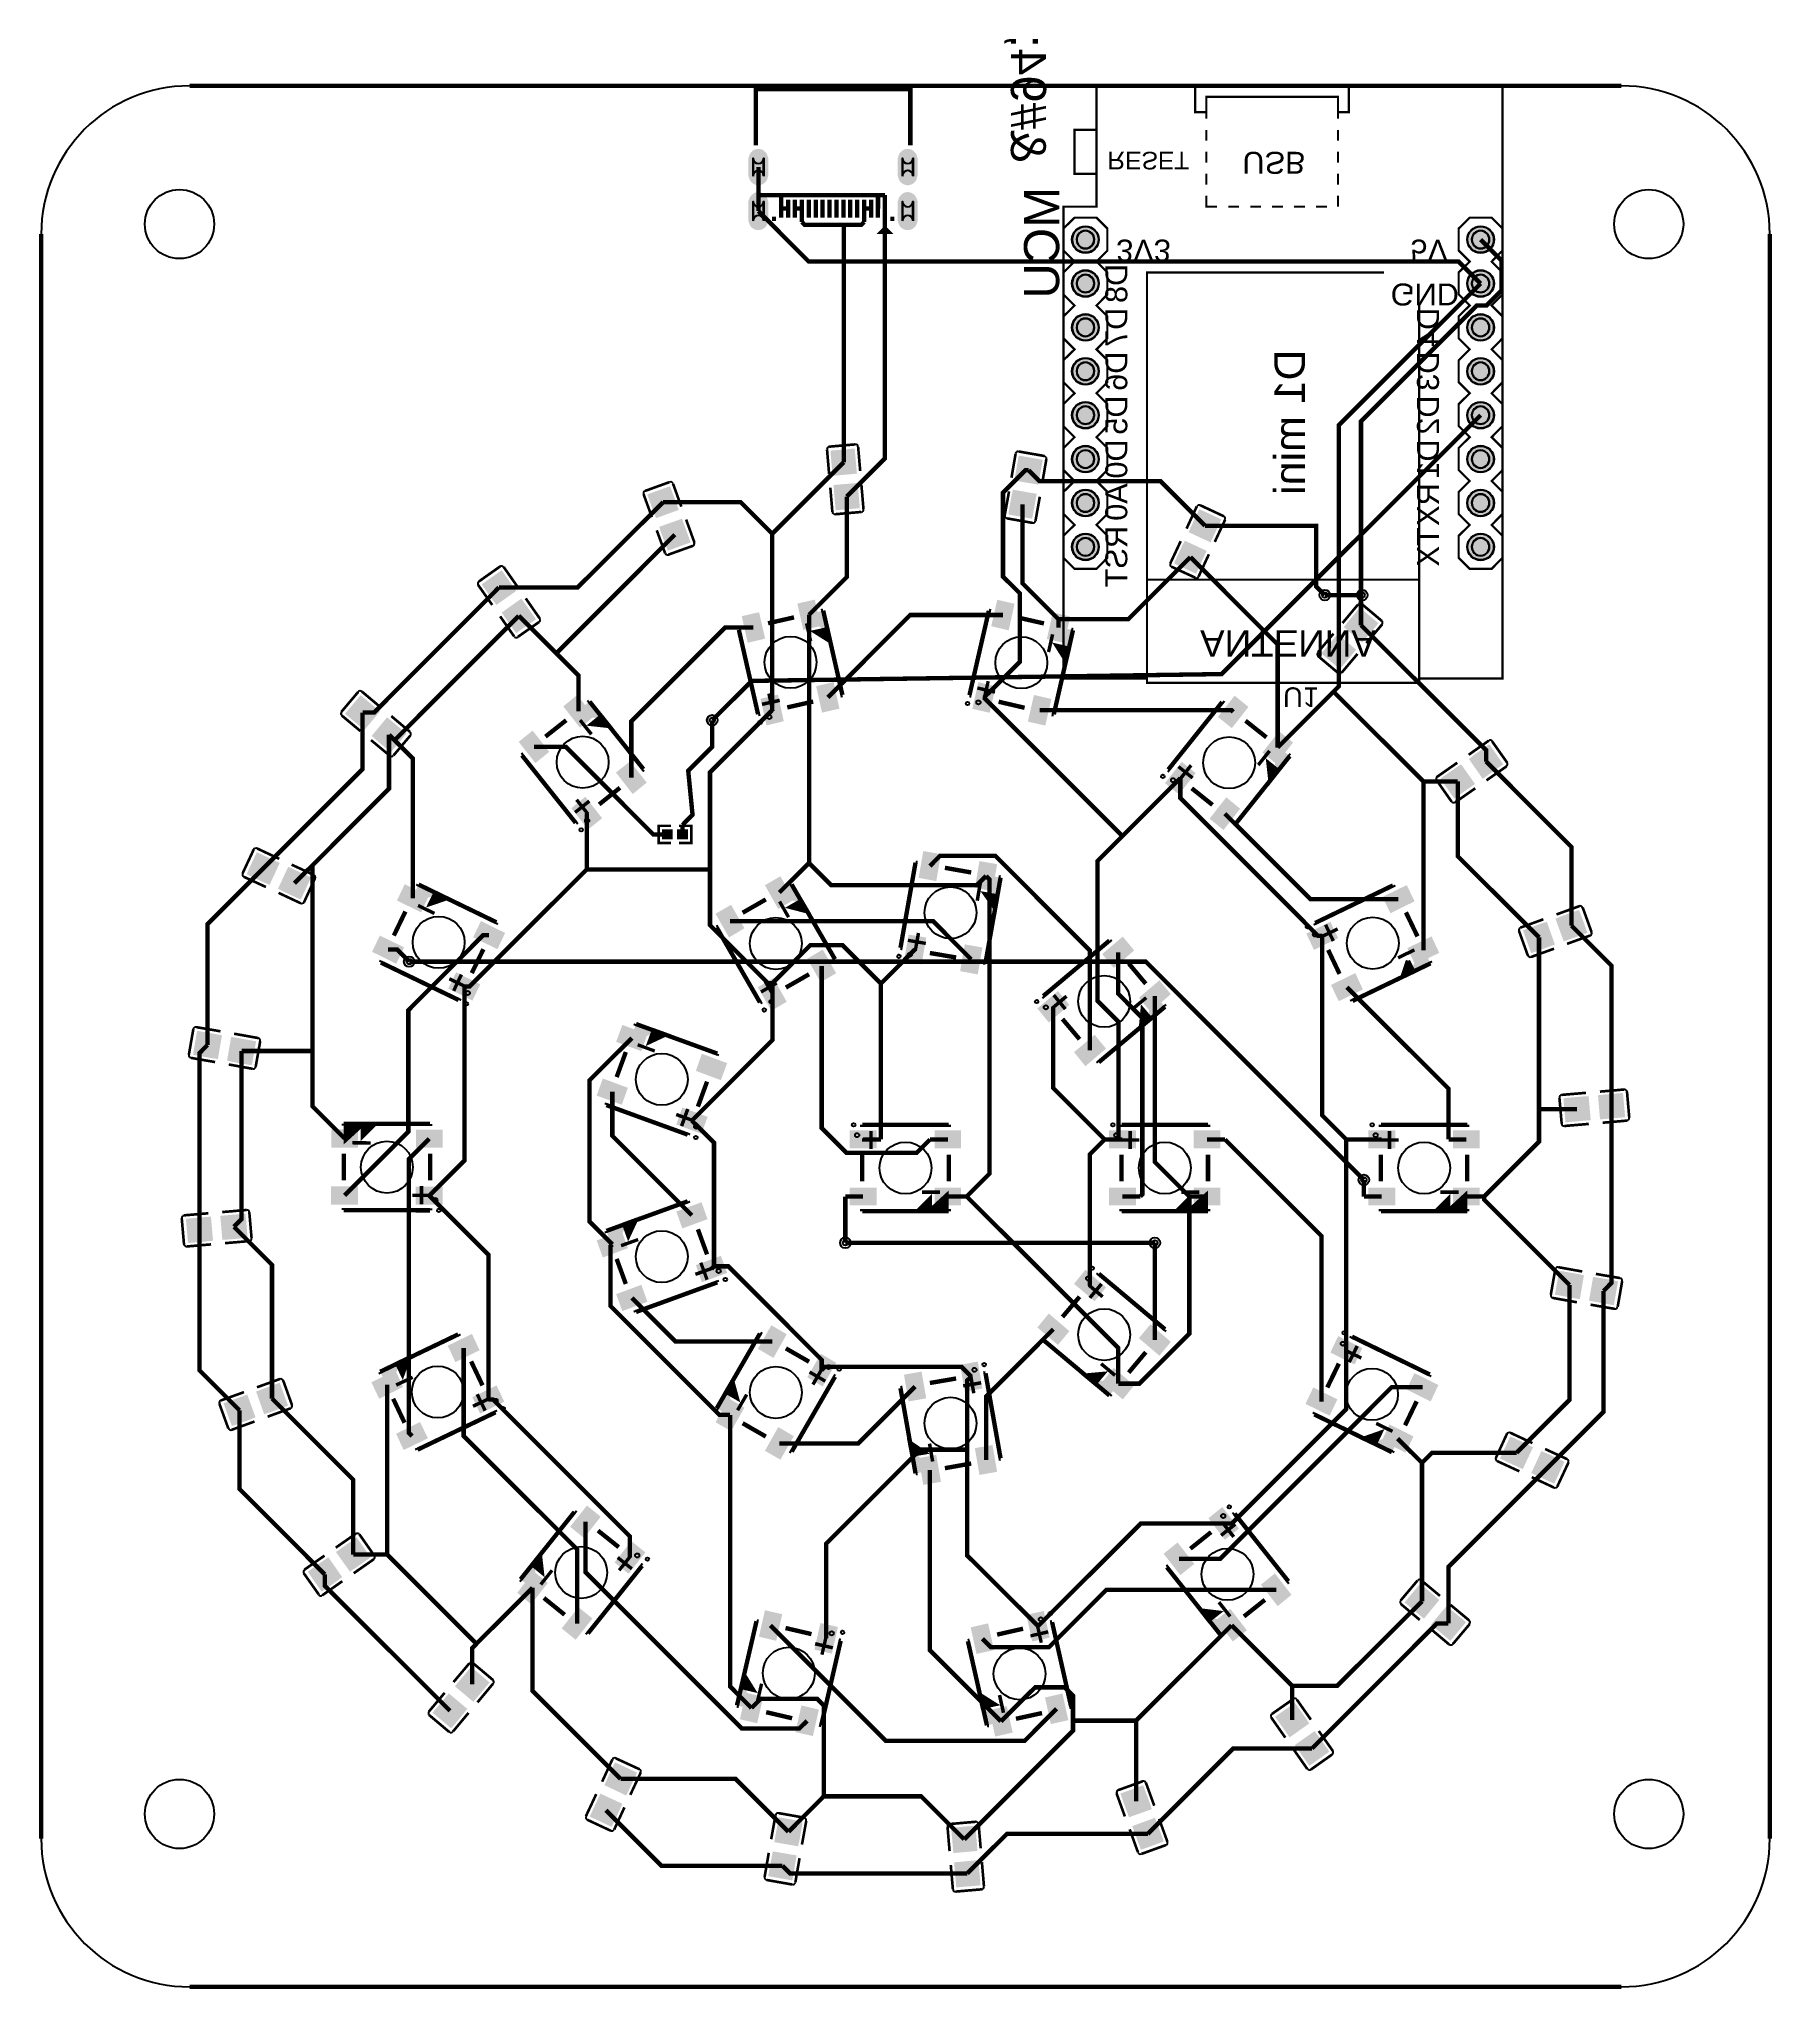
# Model space of a CAD drawing. Header units: millimetres. Extents: x -50 to 50, y -55 to 58.
import ezdxf

# ---------------------------------------------------------------- set-up
doc = ezdxf.new("R2010")
doc.units = ezdxf.units.MM
for name, color, linetype, true_color in [('BoardOutLine', 7, 'Continuous', 0xff00ff), ('BottomLayer', 7, 'Continuous', 0x0000ff), ('BottomSilkLayer', 7, 'Continuous', 0x66cc33), ('BottomSolderMaskLayer', 7, 'Continuous', 0xaa00ff), ('Document', 7, 'Continuous', 0xffffff), ('Hole', 7, 'Continuous', 0x222222), ('Multi-Layer', 7, 'Continuous', 0xc0c0c0), ('TopLayer', 7, 'Continuous', 0xff0000), ('TopPasteMaskLayer', 7, 'Continuous', 0x808080), ('TopSilkLayer', 7, 'Continuous', 0xffcc00), ('TopSolderMaskLayer', 7, 'Continuous', 0x800080)]:
    doc.layers.add(name, color=color, linetype=linetype, true_color=true_color)
doc.styles.get("Standard").update_dxf_attribs({"font": 'arial.ttf'})

msp = doc.modelspace()

# ---------------------------------------------------------------- texts
at = {"layer": 'BottomLayer', "text_generation_flag": 2}
msp.add_text('&#94;', height=2.032, rotation=-90, dxfattribs=at).set_placement((6.1, 50.55))
at = {"layer": 'BottomSilkLayer', "text_generation_flag": 2}
for s, height, rotation, p in [('RESET', 1.016, 180, (11.68, 51.18)), ('USB', 1.27, 180, (19.49, 51.18)), ('MCU', 2.032, 90, (8.89, 49.15)), ('3V3', 1.27, 180, (12.19, 46.1)), ('5V', 1.27, 180, (29.21, 46.1)), ('D8', 1.27, 90, (12.83, 44.7)), ('GND', 1.27, 180, (28.07, 43.56)), ('D7', 1.27, 90, (12.83, 42.16)), ('D4', 1.27, 90, (30.86, 42.16)), ('D1 mini', 1.778, 90, (23.11, 39.75)), ('D6', 1.27, 90, (12.83, 39.62)), ('D3', 1.27, 90, (30.86, 39.62)), ('D5', 1.27, 90, (12.83, 37.08)), ('D2', 1.27, 90, (30.86, 37.08)), ('D0', 1.27, 90, (12.83, 34.54)), ('D1', 1.27, 90, (30.86, 34.54)), ('A0', 1.27, 90, (12.83, 32)), ('RX', 1.27, 90, (30.86, 32)), ('RST', 1.27, 90, (12.83, 29.53)), ('TX', 1.27, 90, (30.86, 29.46)), ('ANTENNA', 1.524, 180, (17.04, 23.5)), ('U1', 1.143, 180, (21.84, 20.19))]:
    msp.add_text(s, height=height, rotation=rotation, dxfattribs=at).set_placement(p)

# ---------------------------------------------------------------- hatches: boundary and pattern name
at = {"layer": 'BottomSolderMaskLayer'}
for points in [[(-7.94, 49.79, -0.785398), (-9.09, 49.79), (-9.09, 50.81, -0.785398), (-7.94, 50.81)], [(0.7, 49.79, -0.785398), (-0.45, 49.79), (-0.45, 50.81, -0.785398), (0.7, 50.81)], [(-7.94, 47.18, -0.785398), (-9.09, 47.18), (-9.09, 48.31, -0.785398), (-7.94, 48.31)], [(0.7, 47.18, -0.785398), (-0.45, 47.18), (-0.45, 48.31, -0.785398), (0.7, 48.31)], [(9.63, 46.1, 1), (11.19, 46.1, 1)], [(32.49, 46.1, 1), (34.05, 46.1, 1)], [(9.63, 43.56, 1), (11.19, 43.56, 1)], [(32.49, 43.56, 1), (34.05, 43.56, 1)], [(9.63, 41.02, 1), (11.19, 41.02, 1)], [(32.49, 41.02, 1), (34.05, 41.02, 1)], [(9.63, 38.48, 1), (11.19, 38.48, 1)], [(32.49, 38.48, 1), (34.05, 38.48, 1)], [(9.63, 35.94, 1), (11.19, 35.94, 1)], [(32.49, 35.94, 1), (34.05, 35.94, 1)], [(9.63, 33.4, 1), (11.19, 33.4, 1)], [(32.49, 33.4, 1), (34.05, 33.4, 1)], [(9.63, 30.86, 1), (11.19, 30.86, 1)], [(32.49, 30.86, 1), (34.05, 30.86, 1)], [(9.63, 28.32, 1), (11.19, 28.32, 1)], [(32.49, 28.32, 1), (34.05, 28.32, 1)]]:
    msp.add_hatch(color=256, dxfattribs=at).paths.add_polyline_path(points)
at = {"layer": 'Document'}
for points in [[(-0.69, 46.42), (-1.69, 46.42), (-1.19, 46.92)], [(-5.93, 24.36), (-4.76, 24.63), (-4.47, 23.36)], [(-5.63, 23.92), (-5.39, 22.89), (-5.59, 22.85), (-5.82, 23.87)], [(8.52, 23.77), (9.69, 23.5), (9.4, 22.23)], [(8.61, 23.24), (8.37, 22.21), (8.18, 22.26), (8.41, 23.28)], [(4.45, 19.55), (4.69, 20.57), (4.88, 20.53), (4.65, 19.5)], [(-19.21, 18.62), (-18.28, 19.37), (-17.47, 18.35)], [(-7.25, 19.34), (-8.28, 19.11), (-8.32, 19.31), (-7.3, 19.54)], [(-7.77, 18.79), (-8, 19.81), (-7.81, 19.86), (-7.57, 18.83)], [(5.16, 19.82), (4.13, 20.06), (4.18, 20.25), (5.2, 20.02)], [(-18.75, 18.36), (-18.09, 17.54), (-18.25, 17.41), (-18.9, 18.23)], [(21.29, 16.97), (22.23, 16.22), (21.42, 15.2)], [(21.14, 16.45), (20.48, 15.63), (20.33, 15.76), (20.98, 16.58)], [(16.55, 14.87), (15.73, 15.53), (15.85, 15.68), (16.67, 15.03)], [(15.79, 14.93), (16.45, 15.75), (16.6, 15.62), (15.95, 14.8)], [(-18.23, 13.53), (-19.05, 12.88), (-19.18, 13.03), (-18.35, 13.69)], [(-18.45, 12.81), (-19.11, 13.63), (-18.95, 13.75), (-18.3, 12.93)], [(4.32, 9.39), (5.5, 9.18), (5.28, 7.9)], [(-28.69, 7.7), (-28.17, 8.78), (-27, 8.21)], [(-7.62, 8.19), (-6.58, 8.79), (-5.93, 7.66)], [(4.43, 8.86), (4.25, 7.83), (4.05, 7.86), (4.23, 8.9)], [(-28.16, 7.66), (-27.21, 7.2), (-27.3, 7.02), (-28.24, 7.48)], [(-7.2, 7.85), (-6.68, 6.94), (-6.85, 6.84), (-7.37, 7.75)], [(1.16, 5.28), (0.12, 5.46), (0.16, 5.65), (1.19, 5.47)], [(0.47, 4.97), (0.65, 6), (0.85, 5.96), (0.66, 4.93)], [(24.01, 5.85), (24.96, 6.3), (25.04, 6.12), (24.1, 5.67)], [(24.66, 5.47), (24.21, 6.42), (24.39, 6.5), (24.84, 5.56)], [(29.48, 4.91), (28.54, 4.45), (28.45, 4.63), (29.4, 5.09)], [(29.85, 5.3), (30.37, 4.22), (29.2, 3.66)], [(-25.49, 2.78), (-26.43, 3.24), (-26.35, 3.42), (-25.4, 2.96)], [(-25.6, 3.53), (-26.05, 2.59), (-26.23, 2.67), (-25.78, 3.62)], [(-7.4, 3), (-8.31, 2.48), (-8.41, 2.65), (-7.5, 3.17)], [(-7.73, 2.32), (-8.26, 3.23), (-8.08, 3.33), (-7.56, 2.42)], [(8.45, 1.72), (9.25, 2.4), (9.38, 2.24), (8.58, 1.57)], [(9.17, 1.51), (8.5, 2.32), (8.65, 2.45), (9.33, 1.64)], [(13.99, 2.16), (13.18, 1.48), (13.05, 1.64), (13.86, 2.31)], [(14.24, 2.63), (15.01, 1.71), (14.02, 0.88)], [(-16, -0.41), (-15.59, 0.71), (-14.37, 0.27)], [(-15.46, -0.4), (-14.48, -0.76), (-14.54, -0.94), (-15.53, -0.58)], [(-12.31, -4.97), (-13.3, -4.62), (-13.23, -4.43), (-12.24, -4.79)], [(-12.5, -4.24), (-12.86, -5.23), (-13.05, -5.16), (-12.69, -4.17)], [(-32.5, -6.26), (-32.5, -5.06), (-31.2, -5.07)], [(-2.1, -6.52), (-2.1, -5.47), (-1.9, -5.47), (-1.9, -6.52)], [(12.9, -6.52), (12.9, -5.47), (13.1, -5.47), (13.1, -6.52)], [(27.9, -6.52), (27.9, -5.47), (28.1, -5.47), (28.1, -6.52)], [(-32, -6.06), (-30.95, -6.07), (-30.95, -6.27), (-32, -6.26)], [(-2.52, -5.9), (-1.47, -5.9), (-1.47, -6.1), (-2.52, -6.1)], [(12.47, -5.9), (13.53, -5.9), (13.53, -6.1), (12.47, -6.1)], [(27.48, -5.9), (28.53, -5.9), (28.53, -6.1), (27.48, -6.1)], [(-27.9, -8.67), (-27.9, -9.72), (-28.1, -9.72), (-28.1, -8.67)], [(2, -9.12), (0.95, -9.12), (0.95, -8.92), (2, -8.92)], [(2.5, -8.92), (2.5, -10.12), (1.2, -10.12)], [(17, -9.12), (15.95, -9.12), (15.95, -8.92), (17, -8.92)], [(17.5, -8.92), (17.5, -10.12), (16.2, -10.12)], [(32, -9.12), (30.95, -9.12), (30.95, -8.92), (32, -8.92)], [(32.5, -8.92), (32.5, -10.12), (31.2, -10.12)], [(-27.48, -9.3), (-28.53, -9.3), (-28.53, -9.1), (-27.48, -9.1)], [(-16.89, -12.38), (-17.3, -11.26), (-16.08, -10.81)], [(-16.49, -12.02), (-15.5, -11.67), (-15.43, -11.85), (-16.42, -12.21)], [(-11.13, -13.51), (-12.12, -13.87), (-12.19, -13.68), (-11.2, -13.32)], [(-11.75, -13.07), (-11.39, -14.05), (-11.57, -14.12), (-11.93, -13.13)], [(10.67, -14.32), (11.47, -14.99), (11.34, -15.15), (10.54, -14.47)], [(10.59, -15.07), (11.26, -14.26), (11.42, -14.39), (10.74, -15.2)], [(25.58, -18.82), (26.04, -17.87), (26.22, -17.96), (25.76, -18.9)], [(-29.87, -20.49), (-30.39, -19.41), (-29.22, -18.85)], [(12.06, -19.7), (11.25, -19.02), (11.38, -18.87), (12.19, -19.54)], [(25.47, -18.07), (26.41, -18.53), (26.33, -18.71), (25.38, -18.25)], [(-29.51, -20.09), (-28.56, -19.64), (-28.47, -19.82), (-29.42, -20.27)], [(-5.5, -19.34), (-4.59, -19.87), (-4.69, -20.04), (-5.6, -19.51)], [(-4.74, -19.29), (-5.27, -20.2), (-5.44, -20.1), (-4.92, -19.19)], [(3.32, -20.13), (4.36, -19.95), (4.39, -20.15), (3.36, -20.33)], [(3.87, -19.61), (4.05, -20.64), (3.85, -20.67), (3.67, -19.64)], [(12.57, -19.86), (11.8, -20.78), (10.8, -19.95)], [(-24.03, -21.05), (-24.98, -21.5), (-25.07, -21.32), (-24.12, -20.87)], [(-24.69, -20.67), (-24.23, -21.61), (-24.41, -21.7), (-24.87, -20.75)], [(-9.88, -22.13), (-10.92, -21.53), (-10.27, -20.4)], [(-9.8, -21.59), (-9.27, -20.68), (-9.1, -20.78), (-9.63, -21.69)], [(28.13, -22.95), (27.19, -22.49), (27.27, -22.31), (28.22, -22.77)], [(1.47, -24.62), (1.29, -23.59), (1.49, -23.55), (1.67, -24.59)], [(28.67, -22.99), (28.14, -24.06), (26.97, -23.5)], [(1.76, -25.08), (0.58, -25.29), (0.35, -24.01)], [(18.19, -28.8), (19.01, -28.15), (19.14, -28.31), (18.32, -28.96)], [(18.42, -28.08), (19.07, -28.9), (18.91, -29.03), (18.26, -28.2)], [(-21.33, -32.17), (-22.27, -31.42), (-21.46, -30.41)], [(-16.59, -30.08), (-15.77, -30.74), (-15.89, -30.89), (-16.71, -30.24)], [(-15.83, -30.14), (-16.49, -30.96), (-16.64, -30.84), (-15.99, -30.02)], [(-21.18, -31.66), (-20.52, -30.84), (-20.37, -30.96), (-21.02, -31.78)], [(18.7, -33.63), (18.05, -32.81), (18.21, -32.68), (18.86, -33.51)], [(19.17, -33.9), (18.23, -34.64), (17.42, -33.62)], [(-4.5, -34.78), (-4.74, -35.8), (-4.93, -35.76), (-4.69, -34.73)], [(7.21, -34.6), (8.23, -34.36), (8.28, -34.56), (7.25, -34.79)], [(7.72, -34.04), (7.95, -35.07), (7.76, -35.11), (7.53, -34.09)], [(-5.2, -35.05), (-4.18, -35.29), (-4.23, -35.48), (-5.25, -35.25)], [(-8.58, -38.99), (-9.75, -38.72), (-9.45, -37.46)], [(-8.66, -38.46), (-8.42, -37.44), (-8.23, -37.48), (-8.47, -38.51)], [(5.57, -39.17), (5.34, -38.14), (5.54, -38.1), (5.77, -39.12)], [(5.88, -39.61), (4.71, -39.87), (4.42, -38.61)]]:
    msp.add_hatch(color=256, dxfattribs=at).paths.add_polyline_path(points)
at = {"layer": 'Multi-Layer'}
for points in [[(-7.96, 49.8, -0.785398), (-9.06, 49.8), (-9.06, 50.8, -0.785398), (-7.96, 50.8)], [(0.68, 49.8, -0.785398), (-0.42, 49.8), (-0.42, 50.8, -0.785398), (0.68, 50.8)], [(-7.96, 47.2, -0.785398), (-9.06, 47.2), (-9.06, 48.3, -0.785398), (-7.96, 48.3)], [(0.68, 47.2, -0.785398), (-0.42, 47.2), (-0.42, 48.3, -0.785398), (0.68, 48.3)], [(9.66, 46.1, 1), (11.17, 46.1, 1)], [(32.52, 46.1, 1), (34.03, 46.1, 1)], [(9.66, 43.56, 1), (11.17, 43.56, 1)], [(32.52, 43.56, 1), (34.03, 43.56, 1)], [(9.66, 41.02, 1), (11.17, 41.02, 1)], [(32.52, 41.02, 1), (34.03, 41.02, 1)], [(9.66, 38.48, 1), (11.17, 38.48, 1)], [(32.52, 38.48, 1), (34.03, 38.48, 1)], [(9.66, 35.94, 1), (11.17, 35.94, 1)], [(32.52, 35.94, 1), (34.03, 35.94, 1)], [(9.66, 33.4, 1), (11.17, 33.4, 1)], [(32.52, 33.4, 1), (34.03, 33.4, 1)], [(9.66, 30.86, 1), (11.17, 30.86, 1)], [(32.52, 30.86, 1), (34.03, 30.86, 1)], [(9.66, 28.32, 1), (11.17, 28.32, 1)], [(32.52, 28.32, 1), (34.03, 28.32, 1)]]:
    msp.add_hatch(color=256, dxfattribs=at).paths.add_polyline_path(points)
at = {"layer": 'TopLayer'}
for points in [[(-7.09, 47.4), (-7.29, 47.4), (-7.29, 48.4), (-7.09, 48.4)], [(-6.69, 47.4), (-6.89, 47.4), (-6.89, 48.4), (-6.69, 48.4)], [(-6.29, 47.4), (-6.49, 47.4), (-6.49, 48.4), (-6.29, 48.4)], [(-5.89, 47.4), (-6.09, 47.4), (-6.09, 48.4), (-5.89, 48.4)], [(-5.49, 47.4), (-5.69, 47.4), (-5.69, 48.4), (-5.49, 48.4)], [(-5.09, 47.4), (-5.29, 47.4), (-5.29, 48.4), (-5.09, 48.4)], [(-4.69, 47.4), (-4.89, 47.4), (-4.89, 48.4), (-4.69, 48.4)], [(-4.29, 47.4), (-4.49, 47.4), (-4.49, 48.4), (-4.29, 48.4)], [(-3.89, 47.4), (-4.09, 47.4), (-4.09, 48.4), (-3.89, 48.4)], [(-3.49, 47.4), (-3.69, 47.4), (-3.69, 48.4), (-3.49, 48.4)], [(-3.09, 47.4), (-3.29, 47.4), (-3.29, 48.4), (-3.09, 48.4)], [(-2.69, 47.4), (-2.89, 47.4), (-2.89, 48.4), (-2.69, 48.4)], [(-2.29, 47.4), (-2.49, 47.4), (-2.49, 48.4), (-2.29, 48.4)], [(-1.89, 47.4), (-2.09, 47.4), (-2.09, 48.4), (-1.89, 48.4)], [(-1.49, 47.4), (-1.69, 47.4), (-1.69, 48.4), (-1.49, 48.4)], [(-1.09, 47.4), (-1.29, 47.4), (-1.29, 48.4), (-1.09, 48.4)], [(-2.84, 32.58), (-4.18, 32.46), (-4.31, 33.87), (-2.96, 33.99)], [(7.66, 31.95), (6.33, 32.18), (6.58, 33.57), (7.91, 33.33)], [(-13.15, 30.48), (-14.42, 30.01), (-14.9, 31.34), (-13.63, 31.8)], [(-2.79, 31.99), (-4.13, 31.88), (-4.01, 30.47), (-2.67, 30.59)], [(7.56, 31.36), (6.23, 31.6), (5.99, 30.21), (7.31, 29.98)], [(-12.95, 29.92), (-14.21, 29.46), (-13.73, 28.13), (-12.46, 28.6)], [(17.64, 28.61), (16.42, 29.18), (17.01, 30.46), (18.24, 29.89)], [(17.39, 28.08), (16.17, 28.65), (15.57, 27.37), (16.8, 26.8)], [(-22.56, 25.77), (-23.67, 25), (-24.47, 26.16), (-23.37, 26.93)], [(-22.22, 25.29), (-23.33, 24.52), (-22.52, 23.36), (-21.41, 24.14)], [(-5.26, 25.23), (-4.93, 23.77), (-5.9, 23.55), (-6.23, 25.01)], [(6.29, 25), (5.96, 23.54), (4.98, 23.76), (5.32, 25.22)], [(-8.48, 24.5), (-8.15, 23.04), (-9.12, 22.82), (-9.45, 24.28)], [(9.51, 24.26), (9.17, 22.8), (8.2, 23.02), (8.53, 24.48)], [(26.42, 22.81), (25.38, 23.68), (26.29, 24.76), (27.32, 23.89)], [(26.04, 22.36), (25, 23.23), (24.1, 22.15), (25.13, 21.28)], [(-4.17, 20.45), (-3.84, 18.99), (-4.82, 18.77), (-5.15, 20.23)], [(5.2, 20.22), (4.86, 18.76), (3.89, 18.98), (4.22, 20.45)], [(-30.43, 18.8), (-31.3, 17.76), (-32.38, 18.67), (-31.51, 19.7)], [(-18.99, 19.7), (-18.05, 18.53), (-18.83, 17.91), (-19.77, 19.08)], [(-7.39, 19.72), (-7.06, 18.26), (-8.03, 18.04), (-8.37, 19.5)], [(8.41, 19.49), (8.08, 18.02), (7.1, 18.25), (7.44, 19.71)], [(19.81, 19.04), (18.88, 17.87), (18.1, 18.5), (19.03, 19.67)], [(-29.98, 18.42), (-30.85, 17.38), (-29.77, 16.48), (-28.9, 17.51)], [(-21.57, 17.65), (-20.63, 16.47), (-21.42, 15.85), (-22.35, 17.02)], [(22.39, 16.99), (21.46, 15.81), (20.68, 16.44), (21.61, 17.61)], [(-15.94, 15.87), (-15, 14.69), (-15.78, 14.07), (-16.72, 15.24)], [(16.76, 15.22), (15.82, 14.04), (15.04, 14.67), (15.98, 15.84)], [(33.39, 14.94), (32.62, 16.05), (33.78, 16.85), (34.55, 15.75)], [(32.91, 14.6), (32.14, 15.71), (30.98, 14.9), (31.76, 13.79)], [(-18.52, 13.81), (-17.58, 12.64), (-18.36, 12.02), (-19.3, 13.19)], [(19.34, 13.16), (18.4, 11.98), (17.62, 12.61), (18.56, 13.78)], [(-13.49, 11.95), (-13.49, 11.41), (-14.05, 11.41), (-14.05, 11.95)], [(-13.19, 11.95), (-13.19, 11.41), (-12.62, 11.41), (-12.62, 11.95)], [(-36.23, 10.02), (-36.81, 8.8), (-38.08, 9.39), (-37.51, 10.62)], [(2.03, 10.5), (1.77, 9.03), (0.78, 9.2), (1.04, 10.68)], [(-35.7, 9.77), (-36.27, 8.55), (-34.99, 7.95), (-34.42, 9.18)], [(-7.24, 9.22), (-6.49, 7.92), (-7.35, 7.42), (-8.1, 8.72)], [(5.28, 9.93), (5.02, 8.45), (4.03, 8.63), (4.29, 10.1)], [(-28.95, 8.76), (-27.61, 8.11), (-28.04, 7.21), (-29.39, 7.87)], [(29.42, 7.81), (28.07, 7.16), (27.63, 8.06), (28.98, 8.71)], [(-10.1, 7.57), (-9.35, 6.27), (-10.21, 5.77), (-10.96, 7.07)], [(38.1, 5.53), (37.63, 6.8), (38.96, 7.28), (39.42, 6.01)], [(-30.39, 5.79), (-29.04, 5.14), (-29.48, 4.24), (-30.83, 4.89)], [(-24.54, 6.63), (-23.19, 5.98), (-23.63, 5.08), (-24.98, 5.73)], [(1.18, 5.68), (0.92, 4.2), (-0.07, 4.37), (0.19, 5.85)], [(13.2, 4.96), (12.05, 4), (11.41, 4.76), (12.56, 5.72)], [(25, 5.69), (23.65, 5.04), (23.22, 5.94), (24.57, 6.59)], [(30.85, 4.84), (29.5, 4.19), (29.06, 5.09), (30.41, 5.74)], [(37.54, 5.33), (37.08, 6.59), (35.75, 6.11), (36.22, 4.84)], [(-4.79, 4.97), (-4.04, 3.67), (-4.9, 3.17), (-5.65, 4.47)], [(4.43, 5.11), (4.17, 3.63), (3.18, 3.8), (3.44, 5.28)], [(-25.98, 3.66), (-24.63, 3.01), (-25.06, 2.11), (-26.41, 2.76)], [(26.43, 2.72), (25.08, 2.07), (24.65, 2.96), (26, 3.62)], [(-7.65, 3.32), (-6.9, 2.02), (-7.76, 1.52), (-8.51, 2.82)], [(9.45, 1.81), (8.3, 0.85), (7.66, 1.61), (8.81, 2.58)], [(15.32, 2.43), (14.17, 1.47), (13.53, 2.23), (14.68, 3.2)], [(-39.57, 0.04), (-39.8, -1.29), (-41.19, -1.04), (-40.95, 0.29)], [(-16.37, 0.62), (-14.96, 0.11), (-15.3, -0.83), (-16.71, -0.31)], [(11.57, -0.72), (10.42, -1.68), (9.78, -0.92), (10.93, 0.05)], [(-38.98, -0.06), (-39.22, -1.39), (-37.83, -1.63), (-37.6, -0.31)], [(-11.76, -1.05), (-10.35, -1.56), (-10.69, -2.5), (-12.1, -1.99)], [(-17.5, -2.48), (-16.09, -2.99), (-16.43, -3.93), (-17.84, -3.42)], [(40.2, -4.78), (40.08, -3.44), (41.49, -3.31), (41.61, -4.66)], [(-12.89, -4.15), (-11.48, -4.67), (-11.82, -5.6), (-13.23, -5.09)], [(39.61, -4.83), (39.5, -3.49), (38.09, -3.61), (38.21, -4.95)], [(-33.2, -5.41), (-31.7, -5.42), (-31.7, -6.41), (-33.2, -6.41)], [(-28.3, -5.42), (-26.8, -5.42), (-26.8, -6.42), (-28.3, -6.42)], [(-1.7, -6.47), (-3.2, -6.47), (-3.2, -5.47), (-1.7, -5.47)], [(3.2, -6.47), (1.7, -6.47), (1.7, -5.47), (3.2, -5.47)], [(13.3, -6.47), (11.8, -6.47), (11.8, -5.47), (13.3, -5.47)], [(18.2, -6.47), (16.7, -6.47), (16.7, -5.47), (18.2, -5.47)], [(28.3, -6.47), (26.8, -6.47), (26.8, -5.47), (28.3, -5.47)], [(33.2, -6.47), (31.7, -6.47), (31.7, -5.47), (33.2, -5.47)], [(-33.2, -8.71), (-31.7, -8.72), (-31.7, -9.71), (-33.2, -9.71)], [(-28.3, -8.72), (-26.8, -8.72), (-26.8, -9.72), (-28.3, -9.72)], [(-1.7, -9.77), (-3.2, -9.77), (-3.2, -8.77), (-1.7, -8.77)], [(3.2, -9.77), (1.7, -9.77), (1.7, -8.77), (3.2, -8.77)], [(13.3, -9.77), (11.8, -9.77), (11.8, -8.77), (13.3, -8.77)], [(18.2, -9.77), (16.7, -9.77), (16.7, -8.77), (18.2, -8.77)], [(28.3, -9.77), (26.8, -9.77), (26.8, -8.77), (28.3, -8.77)], [(33.2, -9.77), (31.7, -9.77), (31.7, -8.77), (33.2, -8.77)], [(-13.23, -10.15), (-11.82, -9.64), (-11.48, -10.57), (-12.89, -11.09)], [(-40.2, -10.46), (-40.08, -11.8), (-41.49, -11.93), (-41.61, -10.58)], [(-39.61, -10.41), (-39.5, -11.75), (-38.09, -11.63), (-38.21, -10.29)], [(-17.84, -11.83), (-16.43, -11.31), (-16.09, -12.25), (-17.5, -12.76)], [(-12.1, -13.25), (-10.69, -12.74), (-10.35, -13.68), (-11.76, -14.19)], [(-16.71, -14.93), (-15.3, -14.41), (-14.96, -15.35), (-16.37, -15.86)], [(10.93, -15.29), (9.78, -14.32), (10.42, -13.56), (11.57, -14.52)], [(38.98, -15.18), (39.22, -13.85), (37.83, -13.61), (37.6, -14.93)], [(39.57, -15.28), (39.8, -13.95), (41.19, -14.2), (40.95, -15.53)], [(-8.51, -18.06), (-7.76, -16.76), (-6.9, -17.26), (-7.65, -18.56)], [(8.81, -17.82), (7.66, -16.85), (8.3, -16.09), (9.45, -17.05)], [(14.68, -18.44), (13.53, -17.47), (14.17, -16.71), (15.32, -17.67)], [(-26.45, -17.91), (-25.1, -17.26), (-24.67, -18.16), (-26.02, -18.81)], [(25.96, -18.95), (24.61, -18.29), (25.05, -17.39), (26.4, -18.05)], [(-5.65, -19.71), (-4.9, -18.41), (-4.04, -18.91), (-4.79, -20.21)], [(3.44, -20.52), (3.18, -19.04), (4.17, -18.87), (4.43, -20.35)], [(-37.54, -20.57), (-37.08, -21.83), (-35.75, -21.35), (-36.22, -20.08)], [(-30.87, -20.03), (-29.52, -19.38), (-29.09, -20.28), (-30.44, -20.93)], [(-25.03, -20.89), (-23.67, -20.24), (-23.24, -21.14), (-24.59, -21.79)], [(0.19, -21.09), (-0.07, -19.61), (0.92, -19.44), (1.18, -20.92)], [(12.56, -20.96), (11.41, -20), (12.05, -19.24), (13.2, -20.2)], [(30.37, -21.09), (29.02, -20.43), (29.46, -19.53), (30.8, -20.19)], [(-38.1, -20.77), (-37.63, -22.04), (-38.96, -22.52), (-39.42, -21.25)], [(-10.96, -22.31), (-10.21, -21.01), (-9.35, -21.51), (-10.1, -22.81)], [(24.52, -21.91), (23.17, -21.26), (23.6, -20.36), (24.96, -21.02)], [(-29.44, -23), (-28.09, -22.36), (-27.66, -23.26), (-29.01, -23.9)], [(28.93, -24.05), (27.58, -23.4), (28.01, -22.5), (29.36, -23.16)], [(-8.1, -23.96), (-7.35, -22.66), (-6.49, -23.16), (-7.24, -24.46)], [(4.29, -25.34), (4.03, -23.87), (5.02, -23.69), (5.28, -25.17)], [(35.7, -25.01), (36.27, -23.79), (34.99, -23.19), (34.42, -24.42)], [(1.04, -25.92), (0.78, -24.44), (1.77, -24.27), (2.03, -25.74)], [(36.23, -25.26), (36.8, -24.04), (38.08, -24.63), (37.51, -25.86)], [(-19.37, -28.36), (-18.43, -27.19), (-17.65, -27.82), (-18.59, -28.99)], [(18.48, -29.08), (17.55, -27.91), (18.33, -27.29), (19.26, -28.46)], [(-32.91, -29.84), (-32.14, -30.95), (-30.98, -30.14), (-31.76, -29.03)], [(-16.8, -30.43), (-15.86, -29.25), (-15.08, -29.88), (-16.02, -31.05)], [(-33.39, -30.18), (-32.62, -31.29), (-33.78, -32.09), (-34.55, -30.99)], [(15.89, -31.13), (14.96, -29.96), (15.74, -29.34), (16.68, -30.51)], [(-22.43, -32.19), (-21.5, -31.02), (-20.72, -31.64), (-21.66, -32.81)], [(21.52, -32.92), (20.59, -31.75), (21.38, -31.13), (22.31, -32.3)], [(29.98, -33.66), (30.85, -32.62), (29.77, -31.72), (28.9, -32.75)], [(-19.86, -34.25), (-18.92, -33.08), (-18.14, -33.7), (-19.08, -34.87)], [(-8.46, -34.71), (-8.12, -33.25), (-7.15, -33.47), (-7.49, -34.94)], [(7.34, -34.98), (7.01, -33.51), (7.99, -33.29), (8.32, -34.76)], [(18.94, -34.97), (18.01, -33.8), (18.79, -33.18), (19.72, -34.35)], [(30.43, -34.04), (31.3, -33), (32.38, -33.91), (31.51, -34.94)], [(-5.24, -35.45), (-4.91, -33.99), (-3.93, -34.22), (-4.27, -35.68)], [(4.13, -35.7), (3.8, -34.24), (4.77, -34.02), (5.1, -35.48)], [(-26.04, -37.6), (-25, -38.47), (-24.1, -37.39), (-25.13, -36.52)], [(-26.42, -38.05), (-25.38, -38.92), (-26.29, -40), (-27.32, -39.13)], [(-9.56, -39.48), (-9.23, -38.02), (-8.25, -38.25), (-8.59, -39.71)], [(8.42, -39.75), (8.09, -38.29), (9.07, -38.07), (9.4, -39.53)], [(-6.35, -40.23), (-6.01, -38.77), (-5.04, -38.99), (-5.37, -40.45)], [(5.2, -40.48), (4.87, -39.02), (5.85, -38.8), (6.18, -40.26)], [(22.22, -40.53), (23.33, -39.76), (22.52, -38.6), (21.41, -39.38)], [(22.56, -41.01), (23.67, -40.24), (24.47, -41.4), (23.37, -42.17)], [(-17.39, -43.32), (-16.17, -43.89), (-15.57, -42.61), (-16.8, -42.04)], [(-17.64, -43.85), (-16.42, -44.43), (-17.01, -45.7), (-18.24, -45.13)], [(12.95, -45.16), (14.21, -44.7), (13.73, -43.37), (12.46, -43.84)], [(-7.56, -46.6), (-6.23, -46.84), (-5.99, -45.45), (-7.31, -45.22)], [(2.79, -47.23), (4.13, -47.12), (4.01, -45.71), (2.67, -45.83)], [(13.15, -45.72), (14.42, -45.25), (14.9, -46.58), (13.63, -47.04)], [(-7.66, -47.19), (-6.33, -47.42), (-6.58, -48.81), (-7.91, -48.57)], [(2.84, -47.82), (4.18, -47.7), (4.31, -49.11), (2.96, -49.23)]]:
    msp.add_hatch(color=256, dxfattribs=at).paths.add_polyline_path(points)
at = {"layer": 'TopPasteMaskLayer'}
for points in [[(-8.55, 49.25), (-8.52, 49.25), (-8.5, 49.25), (-8.47, 49.25), (-8.44, 49.25), (-8.42, 49.26), (-8.39, 49.26), (-8.36, 49.27), (-8.34, 49.28), (-8.31, 49.29), (-8.28, 49.3), (-8.26, 49.31), (-8.24, 49.32), (-8.21, 49.34), (-8.19, 49.35), (-8.17, 49.37), (-8.15, 49.38), (-8.13, 49.4), (-8.11, 49.42), (-8.09, 49.44), (-8.07, 49.47), (-8.06, 49.49), (-8.04, 49.51), (-8.03, 49.53), (-8.02, 49.56), (-8, 49.58), (-7.99, 49.61), (-7.99, 49.64), (-7.98, 49.66), (-7.97, 49.69), (-7.97, 49.72), (-7.96, 49.74), (-7.96, 49.77), (-7.96, 49.8), (-7.96, 50.8), (-7.96, 50.82), (-7.96, 50.85), (-7.97, 50.88), (-7.97, 50.91), (-7.98, 50.93), (-7.99, 50.96), (-7.99, 50.99), (-8, 51.01), (-8.02, 51.04), (-8.03, 51.06), (-8.04, 51.08), (-8.06, 51.11), (-8.07, 51.13), (-8.09, 51.15), (-8.11, 51.17), (-8.13, 51.19), (-8.15, 51.21), (-8.17, 51.23), (-8.19, 51.24), (-8.21, 51.26), (-8.24, 51.27), (-8.26, 51.29), (-8.28, 51.3), (-8.31, 51.31), (-8.34, 51.32), (-8.36, 51.33), (-8.39, 51.33), (-8.42, 51.34), (-8.44, 51.34), (-8.47, 51.35), (-8.5, 51.35), (-8.52, 51.35), (-8.55, 51.35), (-8.58, 51.34), (-8.61, 51.34), (-8.63, 51.33), (-8.66, 51.33), (-8.69, 51.32), (-8.71, 51.31), (-8.74, 51.3), (-8.76, 51.29), (-8.79, 51.27), (-8.81, 51.26), (-8.83, 51.24), (-8.85, 51.23), (-8.87, 51.21), (-8.9, 51.19), (-8.91, 51.17), (-8.93, 51.15), (-8.95, 51.13), (-8.97, 51.11), (-8.98, 51.08), (-8.99, 51.06), (-9.01, 51.04), (-9.02, 51.01), (-9.03, 50.99), (-9.04, 50.96), (-9.04, 50.93), (-9.05, 50.91), (-9.05, 50.88), (-9.06, 50.85), (-9.06, 50.82), (-9.06, 50.8), (-9.06, 49.8), (-9.06, 49.77), (-9.06, 49.74), (-9.05, 49.72), (-9.05, 49.69), (-9.04, 49.66), (-9.04, 49.64), (-9.03, 49.61), (-9.02, 49.58), (-9.01, 49.56), (-8.99, 49.53), (-8.98, 49.51), (-8.97, 49.49), (-8.95, 49.47), (-8.93, 49.44), (-8.91, 49.42), (-8.9, 49.4), (-8.87, 49.38), (-8.85, 49.37), (-8.83, 49.35), (-8.81, 49.34), (-8.79, 49.32), (-8.76, 49.31), (-8.74, 49.3), (-8.71, 49.29), (-8.69, 49.28), (-8.66, 49.27), (-8.63, 49.26), (-8.61, 49.26), (-8.58, 49.25)], [(0.09, 49.25), (0.12, 49.25), (0.14, 49.25), (0.17, 49.25), (0.2, 49.25), (0.22, 49.26), (0.25, 49.26), (0.28, 49.27), (0.3, 49.28), (0.33, 49.29), (0.36, 49.3), (0.38, 49.31), (0.4, 49.32), (0.43, 49.34), (0.45, 49.35), (0.47, 49.37), (0.49, 49.38), (0.51, 49.4), (0.53, 49.42), (0.55, 49.44), (0.57, 49.47), (0.58, 49.49), (0.6, 49.51), (0.61, 49.53), (0.62, 49.56), (0.64, 49.58), (0.65, 49.61), (0.65, 49.64), (0.66, 49.66), (0.67, 49.69), (0.67, 49.72), (0.68, 49.74), (0.68, 49.77), (0.68, 49.8), (0.68, 50.8), (0.68, 50.82), (0.68, 50.85), (0.67, 50.88), (0.67, 50.91), (0.66, 50.93), (0.65, 50.96), (0.65, 50.99), (0.64, 51.01), (0.62, 51.04), (0.61, 51.06), (0.6, 51.08), (0.58, 51.11), (0.57, 51.13), (0.55, 51.15), (0.53, 51.17), (0.51, 51.19), (0.49, 51.21), (0.47, 51.23), (0.45, 51.24), (0.43, 51.26), (0.4, 51.27), (0.38, 51.29), (0.36, 51.3), (0.33, 51.31), (0.3, 51.32), (0.28, 51.33), (0.25, 51.33), (0.22, 51.34), (0.2, 51.34), (0.17, 51.35), (0.14, 51.35), (0.12, 51.35), (0.09, 51.35), (0.06, 51.34), (0.03, 51.34), (0.01, 51.33), (-0.02, 51.33), (-0.05, 51.32), (-0.07, 51.31), (-0.1, 51.3), (-0.12, 51.29), (-0.15, 51.27), (-0.17, 51.26), (-0.19, 51.24), (-0.21, 51.23), (-0.23, 51.21), (-0.26, 51.19), (-0.27, 51.17), (-0.29, 51.15), (-0.31, 51.13), (-0.33, 51.11), (-0.34, 51.08), (-0.35, 51.06), (-0.37, 51.04), (-0.38, 51.01), (-0.39, 50.99), (-0.4, 50.96), (-0.4, 50.93), (-0.41, 50.91), (-0.41, 50.88), (-0.42, 50.85), (-0.42, 50.82), (-0.42, 50.8), (-0.42, 49.8), (-0.42, 49.77), (-0.42, 49.74), (-0.41, 49.72), (-0.41, 49.69), (-0.4, 49.66), (-0.4, 49.64), (-0.39, 49.61), (-0.38, 49.58), (-0.37, 49.56), (-0.35, 49.53), (-0.34, 49.51), (-0.33, 49.49), (-0.31, 49.47), (-0.29, 49.44), (-0.27, 49.42), (-0.26, 49.4), (-0.23, 49.38), (-0.21, 49.37), (-0.19, 49.35), (-0.17, 49.34), (-0.15, 49.32), (-0.12, 49.31), (-0.1, 49.3), (-0.07, 49.29), (-0.05, 49.28), (-0.02, 49.27), (0.01, 49.26), (0.03, 49.26), (0.06, 49.25)], [(-8.55, 46.65), (-8.52, 46.65), (-8.5, 46.65), (-8.47, 46.65), (-8.44, 46.65), (-8.42, 46.66), (-8.39, 46.66), (-8.36, 46.67), (-8.34, 46.68), (-8.31, 46.69), (-8.28, 46.7), (-8.26, 46.71), (-8.24, 46.72), (-8.21, 46.74), (-8.19, 46.75), (-8.17, 46.77), (-8.15, 46.78), (-8.13, 46.8), (-8.11, 46.82), (-8.09, 46.84), (-8.07, 46.86), (-8.06, 46.89), (-8.04, 46.91), (-8.03, 46.93), (-8.02, 46.96), (-8, 46.98), (-7.99, 47.01), (-7.99, 47.03), (-7.98, 47.06), (-7.97, 47.09), (-7.97, 47.12), (-7.96, 47.14), (-7.96, 47.17), (-7.96, 47.2), (-7.96, 48.3), (-7.96, 48.32), (-7.96, 48.35), (-7.97, 48.38), (-7.97, 48.41), (-7.98, 48.43), (-7.99, 48.46), (-7.99, 48.49), (-8, 48.51), (-8.02, 48.54), (-8.03, 48.56), (-8.04, 48.58), (-8.06, 48.61), (-8.07, 48.63), (-8.09, 48.65), (-8.11, 48.67), (-8.13, 48.69), (-8.15, 48.71), (-8.17, 48.73), (-8.19, 48.74), (-8.21, 48.76), (-8.24, 48.77), (-8.26, 48.79), (-8.28, 48.8), (-8.31, 48.81), (-8.34, 48.82), (-8.36, 48.83), (-8.39, 48.83), (-8.42, 48.84), (-8.44, 48.84), (-8.47, 48.85), (-8.5, 48.85), (-8.52, 48.85), (-8.55, 48.85), (-8.58, 48.84), (-8.61, 48.84), (-8.63, 48.83), (-8.66, 48.83), (-8.69, 48.82), (-8.71, 48.81), (-8.74, 48.8), (-8.76, 48.79), (-8.79, 48.77), (-8.81, 48.76), (-8.83, 48.74), (-8.85, 48.73), (-8.87, 48.71), (-8.9, 48.69), (-8.91, 48.67), (-8.93, 48.65), (-8.95, 48.63), (-8.97, 48.61), (-8.98, 48.58), (-8.99, 48.56), (-9.01, 48.54), (-9.02, 48.51), (-9.03, 48.49), (-9.04, 48.46), (-9.04, 48.43), (-9.05, 48.41), (-9.05, 48.38), (-9.06, 48.35), (-9.06, 48.32), (-9.06, 48.3), (-9.06, 47.2), (-9.06, 47.17), (-9.06, 47.14), (-9.05, 47.12), (-9.05, 47.09), (-9.04, 47.06), (-9.04, 47.03), (-9.03, 47.01), (-9.02, 46.98), (-9.01, 46.96), (-8.99, 46.93), (-8.98, 46.91), (-8.97, 46.89), (-8.95, 46.86), (-8.93, 46.84), (-8.91, 46.82), (-8.9, 46.8), (-8.87, 46.78), (-8.85, 46.77), (-8.83, 46.75), (-8.81, 46.74), (-8.79, 46.72), (-8.76, 46.71), (-8.74, 46.7), (-8.71, 46.69), (-8.69, 46.68), (-8.66, 46.67), (-8.63, 46.66), (-8.61, 46.66), (-8.58, 46.65)], [(0.09, 46.65), (0.12, 46.65), (0.14, 46.65), (0.17, 46.65), (0.2, 46.65), (0.22, 46.66), (0.25, 46.66), (0.28, 46.67), (0.3, 46.68), (0.33, 46.69), (0.36, 46.7), (0.38, 46.71), (0.4, 46.72), (0.43, 46.74), (0.45, 46.75), (0.47, 46.77), (0.49, 46.78), (0.51, 46.8), (0.53, 46.82), (0.55, 46.84), (0.57, 46.86), (0.58, 46.89), (0.6, 46.91), (0.61, 46.93), (0.62, 46.96), (0.64, 46.98), (0.65, 47.01), (0.65, 47.03), (0.66, 47.06), (0.67, 47.09), (0.67, 47.12), (0.68, 47.14), (0.68, 47.17), (0.68, 47.2), (0.68, 48.3), (0.68, 48.32), (0.68, 48.35), (0.67, 48.38), (0.67, 48.41), (0.66, 48.43), (0.65, 48.46), (0.65, 48.49), (0.64, 48.51), (0.62, 48.54), (0.61, 48.56), (0.6, 48.58), (0.58, 48.61), (0.57, 48.63), (0.55, 48.65), (0.53, 48.67), (0.51, 48.69), (0.49, 48.71), (0.47, 48.73), (0.45, 48.74), (0.43, 48.76), (0.4, 48.77), (0.38, 48.79), (0.36, 48.8), (0.33, 48.81), (0.3, 48.82), (0.28, 48.83), (0.25, 48.83), (0.22, 48.84), (0.2, 48.84), (0.17, 48.85), (0.14, 48.85), (0.12, 48.85), (0.09, 48.85), (0.06, 48.84), (0.03, 48.84), (0.01, 48.83), (-0.02, 48.83), (-0.05, 48.82), (-0.07, 48.81), (-0.1, 48.8), (-0.12, 48.79), (-0.15, 48.77), (-0.17, 48.76), (-0.19, 48.74), (-0.21, 48.73), (-0.23, 48.71), (-0.26, 48.69), (-0.27, 48.67), (-0.29, 48.65), (-0.31, 48.63), (-0.33, 48.61), (-0.34, 48.58), (-0.35, 48.56), (-0.37, 48.54), (-0.38, 48.51), (-0.39, 48.49), (-0.4, 48.46), (-0.4, 48.43), (-0.41, 48.41), (-0.41, 48.38), (-0.42, 48.35), (-0.42, 48.32), (-0.42, 48.3), (-0.42, 47.2), (-0.42, 47.17), (-0.42, 47.14), (-0.41, 47.12), (-0.41, 47.09), (-0.4, 47.06), (-0.4, 47.03), (-0.39, 47.01), (-0.38, 46.98), (-0.37, 46.96), (-0.35, 46.93), (-0.34, 46.91), (-0.33, 46.89), (-0.31, 46.86), (-0.29, 46.84), (-0.27, 46.82), (-0.26, 46.8), (-0.23, 46.78), (-0.21, 46.77), (-0.19, 46.75), (-0.17, 46.74), (-0.15, 46.72), (-0.12, 46.71), (-0.1, 46.7), (-0.07, 46.69), (-0.05, 46.68), (-0.02, 46.67), (0.01, 46.66), (0.03, 46.66), (0.06, 46.65)], [(-7.09, 47.4), (-7.29, 47.4), (-7.29, 48.4), (-7.09, 48.4)], [(-6.69, 47.4), (-6.89, 47.4), (-6.89, 48.4), (-6.69, 48.4)], [(-6.29, 47.4), (-6.49, 47.4), (-6.49, 48.4), (-6.29, 48.4)], [(-5.89, 47.4), (-6.09, 47.4), (-6.09, 48.4), (-5.89, 48.4)], [(-5.49, 47.4), (-5.69, 47.4), (-5.69, 48.4), (-5.49, 48.4)], [(-5.09, 47.4), (-5.29, 47.4), (-5.29, 48.4), (-5.09, 48.4)], [(-4.69, 47.4), (-4.89, 47.4), (-4.89, 48.4), (-4.69, 48.4)], [(-4.29, 47.4), (-4.49, 47.4), (-4.49, 48.4), (-4.29, 48.4)], [(-3.89, 47.4), (-4.09, 47.4), (-4.09, 48.4), (-3.89, 48.4)], [(-3.49, 47.4), (-3.69, 47.4), (-3.69, 48.4), (-3.49, 48.4)], [(-3.09, 47.4), (-3.29, 47.4), (-3.29, 48.4), (-3.09, 48.4)], [(-2.69, 47.4), (-2.89, 47.4), (-2.89, 48.4), (-2.69, 48.4)], [(-2.29, 47.4), (-2.49, 47.4), (-2.49, 48.4), (-2.29, 48.4)], [(-1.89, 47.4), (-2.09, 47.4), (-2.09, 48.4), (-1.89, 48.4)], [(-1.49, 47.4), (-1.69, 47.4), (-1.69, 48.4), (-1.49, 48.4)], [(-1.09, 47.4), (-1.29, 47.4), (-1.29, 48.4), (-1.09, 48.4)], [(-2.91, 32.75), (-3.33, 32.72), (-3.37, 33.16), (-3.82, 33.12), (-3.78, 32.68), (-4.19, 32.64), (-4.24, 32.69), (-4.34, 33.83), (-4.29, 33.89), (-3.02, 34), (-2.96, 33.95), (-2.86, 32.81)], [(7.64, 32.13), (7.23, 32.21), (7.3, 32.64), (6.86, 32.72), (6.78, 32.29), (6.38, 32.35), (6.34, 32.41), (6.54, 33.55), (6.6, 33.59), (7.86, 33.36), (7.9, 33.31), (7.7, 32.17)], [(-13.26, 30.63), (-13.66, 30.48), (-13.81, 30.9), (-14.23, 30.75), (-14.08, 30.33), (-14.46, 30.19), (-14.53, 30.22), (-14.92, 31.3), (-14.89, 31.36), (-13.69, 31.8), (-13.62, 31.77), (-13.23, 30.69)], [(-2.72, 30.61), (-4, 30.5), (-4.05, 30.55), (-4.15, 31.69), (-4.11, 31.75), (-3.7, 31.79), (-3.66, 31.34), (-3.21, 31.38), (-3.25, 31.82), (-2.83, 31.86), (-2.78, 31.81), (-2.68, 30.67)], [(7.27, 30.02), (6.01, 30.24), (5.96, 30.3), (6.16, 31.43), (6.22, 31.47), (6.63, 31.4), (6.55, 30.96), (6.99, 30.88), (7.07, 31.31), (7.48, 31.25), (7.52, 31.19), (7.32, 30.06)], [(17.67, 28.8), (17.29, 28.98), (17.47, 29.38), (17.07, 29.57), (16.88, 29.17), (16.51, 29.34), (16.48, 29.41), (16.97, 30.45), (17.04, 30.47), (18.2, 29.93), (18.22, 29.87), (17.73, 28.82)], [(-12.53, 28.61), (-13.73, 28.17), (-13.79, 28.2), (-14.19, 29.28), (-14.16, 29.34), (-13.77, 29.49), (-13.62, 29.06), (-13.2, 29.22), (-13.35, 29.63), (-12.95, 29.78), (-12.89, 29.75), (-12.5, 28.67)], [(16.76, 26.85), (15.6, 27.39), (15.57, 27.46), (16.06, 28.5), (16.13, 28.53), (16.5, 28.36), (16.31, 27.95), (16.72, 27.76), (16.9, 28.16), (17.29, 27.99), (17.31, 27.92), (16.83, 26.88)], [(-22.71, 25.89), (-23.05, 25.65), (-23.31, 26.01), (-23.68, 25.76), (-23.42, 25.4), (-23.76, 25.16), (-23.83, 25.17), (-24.49, 26.11), (-24.47, 26.18), (-23.42, 26.91), (-23.35, 26.9), (-22.7, 25.96)], [(-21.47, 24.13), (-22.52, 23.4), (-22.59, 23.41), (-23.25, 24.35), (-23.24, 24.42), (-22.91, 24.66), (-22.65, 24.29), (-22.28, 24.55), (-22.53, 24.91), (-22.19, 25.15), (-22.12, 25.14), (-21.46, 24.2)], [(-5.26, 25.23), (-4.93, 23.77), (-5.9, 23.55), (-6.23, 25.01)], [(6.29, 25), (5.96, 23.54), (4.98, 23.76), (5.32, 25.22)], [(-8.48, 24.5), (-8.15, 23.04), (-9.12, 22.82), (-9.45, 24.28)], [(9.51, 24.26), (9.17, 22.8), (8.2, 23.02), (8.53, 24.48)], [(26.49, 22.99), (26.17, 23.26), (26.46, 23.6), (26.11, 23.89), (25.83, 23.55), (25.51, 23.81), (25.51, 23.88), (26.24, 24.76), (26.31, 24.77), (27.3, 23.94), (27.3, 23.87), (26.56, 22.99)], [(25.11, 21.34), (24.13, 22.16), (24.12, 22.23), (24.86, 23.11), (24.93, 23.12), (25.25, 22.86), (24.96, 22.52), (25.31, 22.23), (25.59, 22.56), (25.91, 22.3), (25.92, 22.23), (25.18, 21.35)], [(-4.17, 20.45), (-3.84, 18.99), (-4.82, 18.77), (-5.15, 20.23)], [(5.2, 20.22), (4.86, 18.76), (3.89, 18.98), (4.22, 20.45)], [(-30.61, 18.87), (-30.88, 18.55), (-31.22, 18.84), (-31.51, 18.49), (-31.17, 18.21), (-31.43, 17.89), (-31.5, 17.89), (-32.38, 18.62), (-32.39, 18.69), (-31.56, 19.68), (-31.49, 19.68), (-30.61, 18.94)], [(-18.99, 19.7), (-18.05, 18.53), (-18.83, 17.91), (-19.77, 19.08)], [(-7.39, 19.72), (-7.06, 18.26), (-8.03, 18.04), (-8.37, 19.5)], [(8.41, 19.49), (8.08, 18.02), (7.1, 18.25), (7.44, 19.71)], [(19.81, 19.04), (18.88, 17.87), (18.1, 18.5), (19.03, 19.67)], [(-28.96, 17.49), (-29.78, 16.51), (-29.85, 16.5), (-30.73, 17.24), (-30.74, 17.31), (-30.48, 17.63), (-30.14, 17.34), (-29.85, 17.69), (-30.18, 17.97), (-29.92, 18.29), (-29.85, 18.3), (-28.97, 17.56)], [(-21.57, 17.65), (-20.63, 16.47), (-21.42, 15.85), (-22.35, 17.02)], [(22.39, 16.99), (21.46, 15.81), (20.68, 16.44), (21.61, 17.61)], [(-15.94, 15.87), (-15, 14.69), (-15.78, 14.07), (-16.72, 15.24)], [(16.76, 15.22), (15.82, 14.04), (15.04, 14.67), (15.98, 15.84)], [(33.51, 15.09), (33.27, 15.43), (33.63, 15.69), (33.38, 16.06), (33.02, 15.8), (32.78, 16.14), (32.79, 16.21), (33.73, 16.87), (33.8, 16.85), (34.53, 15.8), (34.52, 15.73), (33.58, 15.08)], [(31.75, 13.85), (31.02, 14.9), (31.03, 14.97), (31.97, 15.63), (32.04, 15.62), (32.28, 15.29), (31.91, 15.03), (32.17, 14.66), (32.53, 14.91), (32.77, 14.57), (32.76, 14.5), (31.82, 13.84)], [(-18.52, 13.81), (-17.58, 12.64), (-18.36, 12.02), (-19.3, 13.19)], [(19.34, 13.16), (18.4, 11.98), (17.62, 12.61), (18.56, 13.78)], [(-13.47, 11.91), (-13.47, 11.45), (-13.51, 11.41), (-14.01, 11.41), (-14.05, 11.45), (-14.05, 11.91), (-14.01, 11.95), (-13.51, 11.95)], [(-13.2, 11.91), (-13.2, 11.45), (-13.16, 11.41), (-12.66, 11.41), (-12.62, 11.45), (-12.62, 11.91), (-12.66, 11.95), (-13.16, 11.95)], [(-36.42, 10.05), (-36.6, 9.67), (-37, 9.85), (-37.19, 9.45), (-36.79, 9.26), (-36.96, 8.89), (-37.03, 8.86), (-38.07, 9.35), (-38.09, 9.42), (-37.55, 10.58), (-37.49, 10.6), (-36.44, 10.11)], [(2.03, 10.5), (1.77, 9.03), (0.78, 9.2), (1.04, 10.68)], [(-34.47, 9.14), (-35.01, 7.98), (-35.08, 7.95), (-36.12, 8.44), (-36.15, 8.51), (-35.98, 8.88), (-35.57, 8.69), (-35.38, 9.1), (-35.78, 9.28), (-35.61, 9.67), (-35.54, 9.69), (-34.5, 9.21)], [(-7.24, 9.22), (-6.49, 7.92), (-7.35, 7.42), (-8.1, 8.72)], [(5.28, 9.93), (5.02, 8.45), (4.03, 8.63), (4.29, 10.1)], [(-28.95, 8.76), (-27.61, 8.11), (-28.04, 7.21), (-29.39, 7.87)], [(29.42, 7.81), (28.07, 7.16), (27.63, 8.06), (28.98, 8.71)], [(-10.1, 7.57), (-9.35, 6.27), (-10.21, 5.77), (-10.96, 7.07)], [(38.25, 5.64), (38.1, 6.04), (38.52, 6.19), (38.37, 6.61), (37.95, 6.46), (37.81, 6.84), (37.84, 6.91), (38.92, 7.3), (38.98, 7.27), (39.42, 6.07), (39.39, 6), (38.31, 5.61)], [(-30.39, 5.79), (-29.04, 5.14), (-29.48, 4.24), (-30.83, 4.89)], [(-24.54, 6.63), (-23.19, 5.98), (-23.63, 5.08), (-24.98, 5.73)], [(1.18, 5.68), (0.92, 4.2), (-0.07, 4.37), (0.19, 5.85)], [(13.2, 4.96), (12.05, 4), (11.41, 4.76), (12.56, 5.72)], [(25, 5.69), (23.65, 5.04), (23.22, 5.94), (24.57, 6.59)], [(30.85, 4.84), (29.5, 4.19), (29.06, 5.09), (30.41, 5.74)], [(36.23, 4.91), (35.79, 6.11), (35.82, 6.17), (36.9, 6.57), (36.96, 6.54), (37.11, 6.15), (36.68, 6), (36.84, 5.58), (37.25, 5.73), (37.4, 5.33), (37.37, 5.27), (36.29, 4.88)], [(-4.79, 4.97), (-4.04, 3.67), (-4.9, 3.17), (-5.65, 4.47)], [(4.43, 5.11), (4.17, 3.63), (3.18, 3.8), (3.44, 5.28)], [(-25.98, 3.66), (-24.63, 3.01), (-25.06, 2.11), (-26.41, 2.76)], [(26.43, 2.72), (25.08, 2.07), (24.65, 2.96), (26, 3.62)], [(-7.65, 3.32), (-6.9, 2.02), (-7.76, 1.52), (-8.51, 2.82)], [(9.45, 1.81), (8.3, 0.85), (7.66, 1.61), (8.81, 2.58)], [(15.32, 2.43), (14.17, 1.47), (13.53, 2.23), (14.68, 3.2)], [(-39.75, 0.02), (-39.83, -0.39), (-40.26, -0.32), (-40.34, -0.76), (-39.91, -0.84), (-39.97, -1.24), (-40.03, -1.28), (-41.17, -1.08), (-41.21, -1.02), (-40.98, 0.24), (-40.93, 0.28), (-39.79, 0.08)], [(-16.37, 0.62), (-14.96, 0.11), (-15.3, -0.83), (-16.71, -0.31)], [(11.57, -0.72), (10.42, -1.68), (9.78, -0.92), (10.93, 0.05)], [(-37.64, -0.35), (-37.86, -1.62), (-37.92, -1.66), (-39.05, -1.46), (-39.09, -1.4), (-39.02, -0.99), (-38.58, -1.07), (-38.5, -0.63), (-38.93, -0.55), (-38.87, -0.14), (-38.81, -0.1), (-37.68, -0.3)], [(-11.76, -1.05), (-10.35, -1.56), (-10.69, -2.5), (-12.1, -1.99)], [(-17.5, -2.48), (-16.09, -2.99), (-16.43, -3.93), (-17.84, -3.42)], [(40.38, -4.71), (40.34, -4.29), (40.78, -4.25), (40.74, -3.8), (40.3, -3.84), (40.26, -3.43), (40.31, -3.38), (41.45, -3.28), (41.51, -3.33), (41.62, -4.6), (41.57, -4.66), (40.43, -4.76)], [(-12.89, -4.15), (-11.48, -4.67), (-11.82, -5.6), (-13.23, -5.09)], [(38.23, -4.9), (38.12, -3.62), (38.17, -3.57), (39.31, -3.47), (39.37, -3.51), (39.41, -3.92), (38.96, -3.96), (39, -4.41), (39.44, -4.37), (39.48, -4.79), (39.43, -4.84), (38.29, -4.94)], [(-33.2, -5.41), (-31.7, -5.42), (-31.7, -6.41), (-33.2, -6.41)], [(-28.3, -5.42), (-26.8, -5.42), (-26.8, -6.42), (-28.3, -6.42)], [(-1.7, -6.47), (-3.2, -6.47), (-3.2, -5.47), (-1.7, -5.47)], [(3.2, -6.47), (1.7, -6.47), (1.7, -5.47), (3.2, -5.47)], [(13.3, -6.47), (11.8, -6.47), (11.8, -5.47), (13.3, -5.47)], [(18.2, -6.47), (16.7, -6.47), (16.7, -5.47), (18.2, -5.47)], [(28.3, -6.47), (26.8, -6.47), (26.8, -5.47), (28.3, -5.47)], [(33.2, -6.47), (31.7, -6.47), (31.7, -5.47), (33.2, -5.47)], [(-33.2, -8.71), (-31.7, -8.72), (-31.7, -9.71), (-33.2, -9.71)], [(-28.3, -8.72), (-26.8, -8.72), (-26.8, -9.72), (-28.3, -9.72)], [(-1.7, -9.77), (-3.2, -9.77), (-3.2, -8.77), (-1.7, -8.77)], [(3.2, -9.77), (1.7, -9.77), (1.7, -8.77), (3.2, -8.77)], [(13.3, -9.77), (11.8, -9.77), (11.8, -8.77), (13.3, -8.77)], [(18.2, -9.77), (16.7, -9.77), (16.7, -8.77), (18.2, -8.77)], [(28.3, -9.77), (26.8, -9.77), (26.8, -8.77), (28.3, -8.77)], [(33.2, -9.77), (31.7, -9.77), (31.7, -8.77), (33.2, -8.77)], [(-13.23, -10.15), (-11.82, -9.64), (-11.48, -10.57), (-12.89, -11.09)], [(-40.37, -10.53), (-40.34, -10.95), (-40.78, -10.99), (-40.74, -11.44), (-40.3, -11.4), (-40.26, -11.81), (-40.31, -11.86), (-41.45, -11.96), (-41.51, -11.91), (-41.62, -10.64), (-41.57, -10.58), (-40.43, -10.48)], [(-38.23, -10.34), (-38.12, -11.62), (-38.17, -11.67), (-39.31, -11.77), (-39.37, -11.73), (-39.41, -11.32), (-38.96, -11.28), (-39, -10.83), (-39.44, -10.87), (-39.48, -10.45), (-39.43, -10.4), (-38.29, -10.3)], [(-17.84, -11.83), (-16.43, -11.31), (-16.09, -12.25), (-17.5, -12.76)], [(-12.1, -13.25), (-10.69, -12.74), (-10.35, -13.68), (-11.76, -14.19)], [(-16.71, -14.93), (-15.3, -14.41), (-14.96, -15.35), (-16.37, -15.86)], [(10.93, -15.29), (9.78, -14.32), (10.42, -13.56), (11.57, -14.52)], [(37.64, -14.89), (37.86, -13.63), (37.92, -13.58), (39.05, -13.78), (39.09, -13.84), (39.02, -14.25), (38.58, -14.17), (38.5, -14.61), (38.93, -14.69), (38.87, -15.1), (38.81, -15.14), (37.68, -14.94)], [(39.75, -15.26), (39.83, -14.85), (40.26, -14.92), (40.34, -14.48), (39.91, -14.4), (39.97, -14), (40.03, -13.96), (41.17, -14.16), (41.21, -14.22), (40.98, -15.48), (40.93, -15.52), (39.79, -15.32)], [(-8.51, -18.06), (-7.76, -16.76), (-6.9, -17.26), (-7.65, -18.56)], [(8.81, -17.82), (7.66, -16.85), (8.3, -16.09), (9.45, -17.05)], [(14.68, -18.44), (13.53, -17.47), (14.17, -16.71), (15.32, -17.67)], [(-26.45, -17.91), (-25.1, -17.26), (-24.67, -18.16), (-26.02, -18.81)], [(25.96, -18.95), (24.61, -18.29), (25.05, -17.39), (26.4, -18.05)], [(-5.65, -19.71), (-4.9, -18.41), (-4.04, -18.91), (-4.79, -20.21)], [(3.44, -20.52), (3.18, -19.04), (4.17, -18.87), (4.43, -20.35)], [(-36.23, -20.15), (-35.79, -21.35), (-35.82, -21.41), (-36.9, -21.81), (-36.96, -21.78), (-37.11, -21.39), (-36.68, -21.24), (-36.84, -20.82), (-37.25, -20.97), (-37.4, -20.57), (-37.37, -20.51), (-36.29, -20.12)], [(-30.87, -20.03), (-29.52, -19.38), (-29.09, -20.28), (-30.44, -20.93)], [(-25.03, -20.89), (-23.67, -20.24), (-23.24, -21.14), (-24.59, -21.79)], [(0.19, -21.09), (-0.07, -19.61), (0.92, -19.44), (1.18, -20.92)], [(12.56, -20.96), (11.41, -20), (12.05, -19.24), (13.2, -20.2)], [(30.37, -21.09), (29.02, -20.43), (29.46, -19.53), (30.8, -20.19)], [(-38.25, -20.88), (-38.1, -21.28), (-38.52, -21.43), (-38.37, -21.85), (-37.95, -21.7), (-37.81, -22.08), (-37.84, -22.15), (-38.92, -22.54), (-38.98, -22.51), (-39.42, -21.31), (-39.39, -21.24), (-38.31, -20.85)], [(-10.96, -22.31), (-10.21, -21.01), (-9.35, -21.51), (-10.1, -22.81)], [(24.52, -21.91), (23.17, -21.26), (23.6, -20.36), (24.96, -21.02)], [(-29.44, -23), (-28.09, -22.36), (-27.66, -23.26), (-29.01, -23.9)], [(28.93, -24.05), (27.58, -23.4), (28.01, -22.5), (29.36, -23.16)], [(-8.1, -23.96), (-7.35, -22.66), (-6.49, -23.16), (-7.24, -24.46)], [(4.29, -25.34), (4.03, -23.87), (5.02, -23.69), (5.28, -25.17)], [(34.47, -24.38), (35.01, -23.22), (35.08, -23.19), (36.12, -23.68), (36.15, -23.75), (35.98, -24.12), (35.57, -23.93), (35.38, -24.34), (35.78, -24.52), (35.61, -24.91), (35.54, -24.93), (34.5, -24.45)], [(1.04, -25.92), (0.78, -24.44), (1.77, -24.27), (2.03, -25.74)], [(36.42, -25.29), (36.6, -24.91), (37, -25.09), (37.19, -24.69), (36.79, -24.5), (36.96, -24.13), (37.03, -24.1), (38.07, -24.59), (38.09, -24.66), (37.55, -25.82), (37.49, -25.84), (36.44, -25.35)], [(-19.37, -28.36), (-18.43, -27.19), (-17.65, -27.82), (-18.59, -28.99)], [(18.48, -29.08), (17.55, -27.91), (18.33, -27.29), (19.26, -28.46)], [(-31.75, -29.09), (-31.02, -30.14), (-31.03, -30.21), (-31.97, -30.87), (-32.04, -30.86), (-32.28, -30.53), (-31.91, -30.27), (-32.17, -29.9), (-32.53, -30.15), (-32.77, -29.81), (-32.76, -29.74), (-31.82, -29.08)], [(-16.8, -30.43), (-15.86, -29.25), (-15.08, -29.88), (-16.02, -31.05)], [(-33.51, -30.33), (-33.27, -30.67), (-33.63, -30.93), (-33.38, -31.3), (-33.02, -31.04), (-32.78, -31.38), (-32.79, -31.45), (-33.73, -32.11), (-33.8, -32.09), (-34.53, -31.04), (-34.52, -30.98), (-33.58, -30.32)], [(15.89, -31.13), (14.96, -29.96), (15.74, -29.34), (16.68, -30.51)], [(-22.43, -32.19), (-21.5, -31.02), (-20.72, -31.64), (-21.66, -32.81)], [(21.52, -32.92), (20.59, -31.75), (21.38, -31.13), (22.31, -32.3)], [(28.96, -32.73), (29.78, -31.75), (29.85, -31.74), (30.73, -32.48), (30.74, -32.55), (30.48, -32.87), (30.14, -32.58), (29.85, -32.93), (30.18, -33.21), (29.92, -33.53), (29.85, -33.54), (28.97, -32.8)], [(-19.86, -34.25), (-18.92, -33.08), (-18.14, -33.7), (-19.08, -34.87)], [(-8.46, -34.71), (-8.12, -33.25), (-7.15, -33.47), (-7.49, -34.94)], [(7.34, -34.98), (7.01, -33.51), (7.99, -33.29), (8.32, -34.76)], [(18.94, -34.97), (18.01, -33.8), (18.79, -33.18), (19.72, -34.35)], [(30.61, -34.11), (30.88, -33.79), (31.22, -34.08), (31.51, -33.73), (31.17, -33.45), (31.43, -33.13), (31.5, -33.13), (32.38, -33.86), (32.39, -33.93), (31.56, -34.92), (31.49, -34.92), (30.61, -34.18)], [(-5.24, -35.45), (-4.91, -33.99), (-3.93, -34.22), (-4.27, -35.68)], [(4.13, -35.7), (3.8, -34.24), (4.77, -34.02), (5.1, -35.48)], [(-25.11, -36.58), (-24.13, -37.4), (-24.12, -37.47), (-24.86, -38.35), (-24.93, -38.36), (-25.25, -38.1), (-24.96, -37.76), (-25.31, -37.47), (-25.59, -37.8), (-25.91, -37.54), (-25.92, -37.47), (-25.18, -36.59)], [(-26.49, -38.23), (-26.17, -38.5), (-26.46, -38.84), (-26.11, -39.13), (-25.83, -38.79), (-25.51, -39.05), (-25.51, -39.12), (-26.24, -40), (-26.31, -40.01), (-27.3, -39.18), (-27.3, -39.11), (-26.56, -38.23)], [(-9.56, -39.48), (-9.23, -38.02), (-8.25, -38.25), (-8.59, -39.71)], [(8.42, -39.75), (8.09, -38.29), (9.07, -38.07), (9.4, -39.53)], [(-6.35, -40.23), (-6.01, -38.77), (-5.04, -38.99), (-5.37, -40.45)], [(5.2, -40.48), (4.87, -39.02), (5.85, -38.8), (6.18, -40.26)], [(21.47, -39.37), (22.52, -38.64), (22.59, -38.65), (23.25, -39.59), (23.24, -39.66), (22.91, -39.9), (22.65, -39.53), (22.28, -39.79), (22.53, -40.15), (22.19, -40.39), (22.12, -40.38), (21.46, -39.44)], [(22.71, -41.13), (23.05, -40.89), (23.31, -41.25), (23.68, -41), (23.42, -40.64), (23.76, -40.4), (23.83, -40.41), (24.49, -41.35), (24.47, -41.42), (23.42, -42.15), (23.35, -42.14), (22.7, -41.2)], [(-16.76, -42.09), (-15.6, -42.63), (-15.57, -42.7), (-16.06, -43.74), (-16.13, -43.77), (-16.5, -43.6), (-16.31, -43.19), (-16.72, -43), (-16.9, -43.4), (-17.29, -43.23), (-17.31, -43.16), (-16.83, -42.12)], [(12.53, -43.85), (13.73, -43.41), (13.79, -43.44), (14.19, -44.52), (14.16, -44.58), (13.77, -44.73), (13.62, -44.3), (13.2, -44.46), (13.35, -44.87), (12.95, -45.02), (12.89, -44.99), (12.5, -43.91)], [(-17.67, -44.04), (-17.29, -44.22), (-17.47, -44.62), (-17.07, -44.81), (-16.88, -44.41), (-16.51, -44.58), (-16.48, -44.65), (-16.97, -45.69), (-17.04, -45.71), (-18.2, -45.17), (-18.22, -45.11), (-17.73, -44.07)], [(-7.27, -45.26), (-6.01, -45.48), (-5.96, -45.54), (-6.16, -46.67), (-6.22, -46.71), (-6.63, -46.64), (-6.55, -46.2), (-6.99, -46.12), (-7.07, -46.55), (-7.48, -46.49), (-7.52, -46.43), (-7.32, -45.3)], [(2.72, -45.85), (4, -45.74), (4.05, -45.79), (4.15, -46.93), (4.11, -46.99), (3.7, -47.03), (3.66, -46.58), (3.21, -46.62), (3.25, -47.06), (2.83, -47.1), (2.78, -47.05), (2.68, -45.91)], [(13.26, -45.87), (13.66, -45.72), (13.81, -46.14), (14.23, -45.99), (14.08, -45.57), (14.46, -45.43), (14.53, -45.46), (14.92, -46.54), (14.89, -46.6), (13.69, -47.04), (13.62, -47.01), (13.23, -45.93)], [(-7.64, -47.37), (-7.23, -47.45), (-7.3, -47.88), (-6.86, -47.96), (-6.78, -47.53), (-6.38, -47.59), (-6.34, -47.65), (-6.54, -48.79), (-6.6, -48.83), (-7.86, -48.6), (-7.9, -48.55), (-7.7, -47.41)], [(2.91, -47.99), (3.33, -47.96), (3.37, -48.4), (3.82, -48.36), (3.78, -47.92), (4.19, -47.88), (4.24, -47.93), (4.34, -49.07), (4.29, -49.13), (3.02, -49.24), (2.96, -49.19), (2.86, -48.05)]]:
    msp.add_hatch(color=256, dxfattribs=at).paths.add_polyline_path(points)
at = {"layer": 'TopSilkLayer'}
for points in [[(-0.69, 46.42), (-1.69, 46.42), (-1.19, 46.92)], [(-5.2, 23.4), (-4.62, 23.53), (-4.5, 23.46), (-4.36, 22.87)], [(8.76, 22.59), (9.35, 22.45), (9.42, 22.33), (9.29, 21.75)], [(-18.14, 18.07), (-17.67, 18.45), (-17.53, 18.43), (-17.15, 17.96)], [(21, 15.8), (21.47, 15.42), (21.48, 15.28), (21.11, 14.81)], [(-27.49, 7.67), (-27.23, 8.21), (-27.09, 8.25), (-26.55, 7.99)], [(4.62, 8.22), (5.21, 8.11), (5.29, 8), (5.19, 7.41)], [(-6.64, 7.48), (-6.12, 7.78), (-5.99, 7.75), (-5.68, 7.23)], [(29.07, 4.37), (29.33, 3.83), (29.29, 3.7), (28.75, 3.44)], [(13.72, 1.54), (14.11, 1.08), (14.09, 0.94), (13.63, 0.56)], [(-14.8, -0.32), (-14.59, 0.24), (-14.46, 0.3), (-13.9, 0.1)], [(-31.4, -5.77), (-31.4, -5.17), (-31.3, -5.07), (-30.7, -5.07)], [(1.4, -9.42), (1.4, -10.02), (1.3, -10.12), (0.7, -10.12)], [(16.4, -9.42), (16.4, -10.02), (16.3, -10.12), (15.7, -10.12)], [(31.4, -9.42), (31.4, -10.02), (31.3, -10.12), (30.7, -10.12)], [(-16.03, -11.54), (-16.23, -10.97), (-16.17, -10.85), (-15.61, -10.64)], [(-29.1, -19.56), (-29.35, -19.02), (-29.31, -18.89), (-28.77, -18.63)], [(-9.76, -20.92), (-10.28, -20.62), (-10.32, -20.49), (-10.02, -19.97)], [(11.41, -19.54), (11.02, -20), (10.88, -20.01), (10.42, -19.63)], [(1.08, -24.08), (0.48, -24.19), (0.37, -24.11), (0.26, -23.52)], [(27.46, -22.95), (27.2, -23.49), (27.06, -23.54), (26.52, -23.28)], [(-21.04, -31), (-21.51, -30.62), (-21.52, -30.48), (-21.15, -30.02)], [(18.09, -33.35), (17.62, -33.72), (17.48, -33.7), (17.11, -33.23)], [(-8.82, -37.81), (-9.4, -37.68), (-9.48, -37.56), (-9.34, -36.97)], [(5.15, -38.65), (4.56, -38.78), (4.44, -38.7), (4.31, -38.12)]]:
    msp.add_hatch(color=256, dxfattribs=at).paths.add_polyline_path(points)
at = {"layer": 'TopSolderMaskLayer'}
for points in [[(-7.94, 49.79, -0.785398), (-9.09, 49.79), (-9.09, 50.81, -0.785398), (-7.94, 50.81)], [(0.7, 49.79, -0.785398), (-0.45, 49.79), (-0.45, 50.81, -0.785398), (0.7, 50.81)], [(-7.94, 47.18, -0.785398), (-9.09, 47.18), (-9.09, 48.31, -0.785398), (-7.94, 48.31)], [(0.7, 47.18, -0.785398), (-0.45, 47.18), (-0.45, 48.31, -0.785398), (0.7, 48.31)], [(-7.07, 47.37), (-7.32, 47.37), (-7.32, 48.42), (-7.07, 48.42)], [(-6.67, 47.37), (-6.92, 47.37), (-6.92, 48.42), (-6.67, 48.42)], [(-6.27, 47.37), (-6.52, 47.37), (-6.52, 48.42), (-6.27, 48.42)], [(-5.87, 47.37), (-6.12, 47.37), (-6.12, 48.42), (-5.87, 48.42)], [(-5.47, 47.37), (-5.72, 47.37), (-5.72, 48.42), (-5.47, 48.42)], [(-5.07, 47.37), (-5.32, 47.37), (-5.32, 48.42), (-5.07, 48.42)], [(-4.67, 47.37), (-4.92, 47.37), (-4.92, 48.42), (-4.67, 48.42)], [(-4.27, 47.37), (-4.52, 47.37), (-4.52, 48.42), (-4.27, 48.42)], [(-3.87, 47.37), (-4.12, 47.37), (-4.12, 48.42), (-3.87, 48.42)], [(-3.47, 47.37), (-3.72, 47.37), (-3.72, 48.42), (-3.47, 48.42)], [(-3.07, 47.37), (-3.32, 47.37), (-3.32, 48.42), (-3.07, 48.42)], [(-2.67, 47.37), (-2.92, 47.37), (-2.92, 48.42), (-2.67, 48.42)], [(-2.27, 47.37), (-2.52, 47.37), (-2.52, 48.42), (-2.27, 48.42)], [(-1.87, 47.37), (-2.12, 47.37), (-2.12, 48.42), (-1.87, 48.42)], [(-1.47, 47.37), (-1.72, 47.37), (-1.72, 48.42), (-1.47, 48.42)], [(-1.07, 47.37), (-1.32, 47.37), (-1.32, 48.42), (-1.07, 48.42)], [(9.63, 46.1, 1), (11.19, 46.1, 1)], [(32.49, 46.1, 1), (34.05, 46.1, 1)], [(9.63, 43.56, 1), (11.19, 43.56, 1)], [(32.49, 43.56, 1), (34.05, 43.56, 1)], [(9.63, 41.02, 1), (11.19, 41.02, 1)], [(32.49, 41.02, 1), (34.05, 41.02, 1)], [(9.63, 38.48, 1), (11.19, 38.48, 1)], [(32.49, 38.48, 1), (34.05, 38.48, 1)], [(9.63, 35.94, 1), (11.19, 35.94, 1)], [(32.49, 35.94, 1), (34.05, 35.94, 1)], [(-2.81, 32.56), (-4.21, 32.43), (-4.33, 33.89), (-2.94, 34.01)], [(9.63, 33.4, 1), (11.19, 33.4, 1)], [(32.49, 33.4, 1), (34.05, 33.4, 1)], [(7.68, 31.92), (6.3, 32.16), (6.56, 33.6), (7.94, 33.36)], [(-13.12, 30.46), (-14.43, 29.98), (-14.93, 31.36), (-13.62, 31.83)], [(-2.77, 32.02), (-4.16, 31.9), (-4.03, 30.44), (-2.64, 30.56)], [(7.59, 31.39), (6.21, 31.63), (5.96, 30.19), (7.33, 29.95)], [(9.63, 30.86, 1), (11.19, 30.86, 1)], [(32.49, 30.86, 1), (34.05, 30.86, 1)], [(17.65, 28.58), (16.38, 29.17), (17, 30.5), (18.27, 29.91)], [(-12.93, 29.95), (-14.25, 29.48), (-13.75, 28.1), (-12.43, 28.58)], [(9.63, 28.32, 1), (11.19, 28.32, 1)], [(17.42, 28.09), (16.16, 28.68), (15.54, 27.36), (16.81, 26.77)], [(32.49, 28.32, 1), (34.05, 28.32, 1)], [(-22.52, 25.77), (-23.67, 24.96), (-24.51, 26.16), (-23.36, 26.97)], [(-22.22, 25.33), (-23.36, 24.52), (-22.52, 23.33), (-21.38, 24.13)], [(-5.25, 25.27), (-4.91, 23.74), (-5.91, 23.51), (-6.26, 25.04)], [(6.31, 25.03), (5.97, 23.49), (4.96, 23.73), (5.31, 25.26)], [(-8.47, 24.54), (-8.12, 23.01), (-9.13, 22.77), (-9.47, 24.31)], [(9.53, 24.29), (9.18, 22.76), (8.18, 22.99), (8.52, 24.53)], [(26.42, 22.78), (25.35, 23.68), (26.29, 24.8), (27.36, 23.9)], [(26.07, 22.37), (25, 23.27), (24.06, 22.15), (25.13, 21.25)], [(-4.16, 20.5), (-3.82, 18.96), (-4.83, 18.73), (-5.17, 20.26)], [(5.22, 20.25), (4.87, 18.72), (3.87, 18.95), (4.21, 20.49)], [(-30.4, 18.8), (-31.3, 17.73), (-32.42, 18.67), (-31.52, 19.74)], [(-18.99, 19.75), (-18.02, 18.51), (-18.83, 17.86), (-19.8, 19.09)], [(-7.38, 19.77), (-7.04, 18.23), (-8.04, 17.99), (-8.39, 19.53)], [(8.44, 19.52), (8.09, 17.98), (7.08, 18.21), (7.43, 19.75)], [(19.84, 19.06), (18.88, 17.83), (18.07, 18.48), (19.04, 19.71)], [(-29.99, 18.46), (-30.88, 17.38), (-29.77, 16.44), (-28.87, 17.52)], [(-21.57, 17.69), (-20.61, 16.46), (-21.41, 15.81), (-22.38, 17.04)], [(22.42, 17), (21.45, 15.77), (20.65, 16.42), (21.61, 17.65)], [(-15.94, 15.91), (-14.97, 14.68), (-15.78, 14.02), (-16.75, 15.26)], [(16.79, 15.23), (15.82, 14), (15.01, 14.65), (15.98, 15.88)], [(33.39, 14.9), (32.59, 16.05), (33.78, 16.89), (34.58, 15.74)], [(32.95, 14.6), (32.14, 15.74), (30.95, 14.9), (31.75, 13.76)], [(-18.52, 13.86), (-17.55, 12.62), (-18.36, 11.97), (-19.33, 13.2)], [(19.36, 13.17), (18.4, 11.94), (17.59, 12.59), (18.56, 13.83)], [(-13.46, 11.98), (-13.46, 11.39), (-14.08, 11.39), (-14.08, 11.98)], [(-13.21, 11.98), (-13.21, 11.39), (-12.59, 11.39), (-12.59, 11.98)], [(-36.2, 10.03), (-36.79, 8.76), (-38.12, 9.38), (-37.53, 10.65)], [(2.05, 10.54), (1.78, 8.98), (0.76, 9.17), (1.03, 10.72)], [(-35.71, 9.81), (-36.3, 8.54), (-34.98, 7.92), (-34.39, 9.19)], [(-7.24, 9.26), (-6.46, 7.9), (-7.36, 7.37), (-8.13, 8.74)], [(5.3, 9.96), (5.03, 8.41), (4.01, 8.59), (4.28, 10.14)], [(-28.97, 8.8), (-27.58, 8.12), (-28.02, 7.17), (-29.42, 7.86)], [(29.45, 7.81), (28.05, 7.12), (27.6, 8.07), (29, 8.75)], [(-10.09, 7.61), (-9.32, 6.25), (-10.21, 5.72), (-10.99, 7.09)], [(38.08, 5.49), (37.6, 6.81), (38.97, 7.31), (39.45, 5.99)], [(-30.41, 5.83), (-29.01, 5.15), (-29.46, 4.2), (-30.86, 4.89)], [(-24.56, 6.67), (-23.16, 5.98), (-23.61, 5.04), (-25.01, 5.73)], [(1.2, 5.71), (0.93, 4.16), (-0.09, 4.34), (0.18, 5.89)], [(13.23, 4.97), (12.05, 3.95), (11.38, 4.76), (12.57, 5.77)], [(25.03, 5.68), (23.63, 5), (23.19, 5.94), (24.58, 6.63)], [(30.88, 4.83), (29.48, 4.15), (29.03, 5.1), (30.43, 5.78)], [(37.57, 5.31), (37.1, 6.63), (35.72, 6.13), (36.2, 4.81)], [(-4.79, 5.02), (-4.01, 3.65), (-4.91, 3.13), (-5.68, 4.49)], [(4.45, 5.14), (4.18, 3.58), (3.16, 3.77), (3.43, 5.32)], [(-26, 3.7), (-24.6, 3.01), (-25.05, 2.07), (-26.45, 2.76)], [(26.46, 2.71), (25.06, 2.03), (24.62, 2.97), (26.02, 3.66)], [(-7.65, 3.37), (-6.87, 2), (-7.76, 1.48), (-8.54, 2.84)], [(9.48, 1.82), (8.29, 0.8), (7.63, 1.61), (8.82, 2.62)], [(15.35, 2.44), (14.17, 1.42), (13.5, 2.23), (14.69, 3.24)], [(-39.54, 0.06), (-39.78, -1.32), (-41.22, -1.06), (-40.98, 0.32)], [(-16.38, 0.66), (-14.93, 0.12), (-15.28, -0.86), (-16.74, -0.32)], [(11.6, -0.71), (10.41, -1.73), (9.75, -0.92), (10.94, 0.09)], [(-39.01, -0.03), (-39.25, -1.41), (-37.81, -1.66), (-37.57, -0.29)], [(-11.78, -1.01), (-10.32, -1.55), (-10.68, -2.54), (-12.13, -2)], [(-17.51, -2.44), (-16.06, -2.98), (-16.41, -3.96), (-17.87, -3.43)], [(40.18, -4.81), (40.06, -3.41), (41.51, -3.29), (41.63, -4.68)], [(-12.91, -4.12), (-11.45, -4.66), (-11.8, -5.64), (-13.26, -5.1)], [(39.64, -4.85), (39.52, -3.46), (38.06, -3.59), (38.18, -4.98)], [(-33.22, -5.39), (-31.67, -5.39), (-31.67, -6.44), (-33.22, -6.44)], [(-28.32, -5.4), (-26.77, -5.4), (-26.77, -6.45), (-28.32, -6.45)], [(-1.67, -6.49), (-3.23, -6.49), (-3.23, -5.45), (-1.67, -5.45)], [(3.22, -6.49), (1.68, -6.49), (1.68, -5.45), (3.22, -5.45)], [(13.33, -6.49), (11.77, -6.49), (11.77, -5.45), (13.33, -5.45)], [(18.22, -6.49), (16.68, -6.49), (16.68, -5.45), (18.22, -5.45)], [(28.33, -6.49), (26.77, -6.49), (26.77, -5.45), (28.33, -5.45)], [(33.22, -6.49), (31.68, -6.49), (31.68, -5.45), (33.22, -5.45)], [(-33.23, -8.69), (-31.68, -8.69), (-31.68, -9.74), (-33.23, -9.74)], [(-28.33, -8.7), (-26.78, -8.7), (-26.78, -9.75), (-28.33, -9.75)], [(-1.67, -9.79), (-3.23, -9.79), (-3.23, -8.75), (-1.67, -8.75)], [(3.22, -9.79), (1.68, -9.79), (1.68, -8.75), (3.22, -8.75)], [(13.33, -9.79), (11.77, -9.79), (11.77, -8.75), (13.33, -8.75)], [(18.22, -9.79), (16.68, -9.79), (16.68, -8.75), (18.22, -8.75)], [(28.33, -9.79), (26.77, -9.79), (26.77, -8.75), (28.33, -8.75)], [(33.22, -9.79), (31.68, -9.79), (31.68, -8.75), (33.22, -8.75)], [(-13.26, -10.14), (-11.8, -9.6), (-11.45, -10.58), (-12.91, -11.12)], [(-40.18, -10.43), (-40.06, -11.83), (-41.51, -11.95), (-41.63, -10.56)], [(-39.64, -10.39), (-39.52, -11.78), (-38.06, -11.65), (-38.18, -10.26)], [(-17.87, -11.81), (-16.41, -11.28), (-16.06, -12.26), (-17.51, -12.8)], [(-12.13, -13.24), (-10.68, -12.7), (-10.32, -13.69), (-11.78, -14.23)], [(10.94, -15.33), (9.75, -14.32), (10.41, -13.51), (11.6, -14.53)], [(-16.74, -14.92), (-15.28, -14.38), (-14.93, -15.36), (-16.38, -15.9)], [(39.01, -15.21), (39.25, -13.83), (37.81, -13.58), (37.57, -14.95)], [(39.54, -15.3), (39.78, -13.92), (41.22, -14.18), (40.98, -15.56)], [(-8.54, -18.08), (-7.76, -16.72), (-6.87, -17.24), (-7.64, -18.61)], [(8.82, -17.86), (7.63, -16.85), (8.29, -16.04), (9.48, -17.06)], [(14.69, -18.48), (13.5, -17.47), (14.17, -16.66), (15.35, -17.68)], [(-26.48, -17.9), (-25.08, -17.22), (-24.64, -18.17), (-26.04, -18.85)], [(25.98, -18.99), (24.58, -18.3), (25.03, -17.35), (26.43, -18.04)], [(-5.68, -19.73), (-4.9, -18.37), (-4.01, -18.89), (-4.79, -20.26)], [(3.43, -20.56), (3.16, -19.01), (4.18, -18.82), (4.45, -20.38)], [(-37.57, -20.55), (-37.1, -21.87), (-35.72, -21.37), (-36.2, -20.05)], [(-30.9, -20.02), (-29.5, -19.34), (-29.06, -20.29), (-30.45, -20.97)], [(-25.06, -20.88), (-23.66, -20.2), (-23.21, -21.14), (-24.61, -21.83)], [(0.18, -21.13), (-0.09, -19.58), (0.93, -19.4), (1.2, -20.95)], [(12.57, -21.01), (11.38, -20), (12.05, -19.19), (13.23, -20.2)], [(30.38, -21.13), (28.99, -20.44), (29.44, -19.49), (30.83, -20.18)], [(-38.08, -20.73), (-37.6, -22.05), (-38.97, -22.55), (-39.45, -21.23)], [(-10.99, -22.33), (-10.21, -20.96), (-9.32, -21.49), (-10.09, -22.85)], [(24.53, -21.95), (23.14, -21.27), (23.59, -20.32), (24.99, -21.01)], [(-29.47, -23), (-28.08, -22.32), (-27.63, -23.26), (-29.03, -23.94)], [(28.94, -24.09), (27.55, -23.41), (28, -22.46), (29.39, -23.15)], [(-8.13, -23.98), (-7.36, -22.61), (-6.46, -23.14), (-7.24, -24.5)], [(4.28, -25.38), (4.01, -23.83), (5.03, -23.65), (5.3, -25.2)], [(35.71, -25.05), (36.3, -23.78), (34.98, -23.16), (34.39, -24.43)], [(1.03, -25.96), (0.76, -24.41), (1.78, -24.22), (2.05, -25.78)], [(36.2, -25.27), (36.79, -24), (38.12, -24.62), (37.53, -25.89)], [(-19.4, -28.38), (-18.43, -27.15), (-17.63, -27.8), (-18.6, -29.03)], [(18.48, -29.13), (17.52, -27.89), (18.33, -27.24), (19.29, -28.48)], [(-32.95, -29.84), (-32.14, -30.98), (-30.95, -30.14), (-31.75, -29)], [(-16.83, -30.44), (-15.86, -29.21), (-15.05, -29.86), (-16.02, -31.1)], [(15.9, -31.18), (14.93, -29.94), (15.74, -29.29), (16.71, -30.53)], [(-33.39, -30.14), (-32.59, -31.29), (-33.78, -32.13), (-34.58, -30.98)], [(-22.46, -32.2), (-21.5, -30.97), (-20.69, -31.63), (-21.66, -32.86)], [(21.53, -32.97), (20.56, -31.73), (21.37, -31.08), (22.33, -32.32)], [(29.99, -33.7), (30.88, -32.62), (29.77, -31.68), (28.87, -32.76)], [(-19.89, -34.26), (-18.92, -33.03), (-18.11, -33.69), (-19.08, -34.92)], [(-8.48, -34.74), (-8.13, -33.21), (-7.13, -33.44), (-7.48, -34.98)], [(7.33, -35.02), (6.99, -33.48), (8, -33.25), (8.34, -34.79)], [(18.94, -35.02), (17.98, -33.78), (18.79, -33.13), (19.75, -34.37)], [(30.4, -34.04), (31.3, -32.97), (32.42, -33.91), (31.52, -34.98)], [(-5.27, -35.49), (-4.92, -33.95), (-3.91, -34.18), (-4.26, -35.72)], [(4.11, -35.74), (3.77, -34.2), (4.78, -33.97), (5.12, -35.51)], [(-26.07, -37.61), (-25, -38.51), (-24.06, -37.39), (-25.13, -36.49)], [(-26.42, -38.02), (-25.35, -38.92), (-26.29, -40.04), (-27.36, -39.14)], [(-9.58, -39.52), (-9.24, -37.98), (-8.23, -38.22), (-8.58, -39.75)], [(8.41, -39.8), (8.07, -38.26), (9.08, -38.03), (9.42, -39.57)], [(-6.37, -40.26), (-6.02, -38.72), (-5.01, -38.96), (-5.36, -40.49)], [(5.19, -40.52), (4.85, -38.99), (5.86, -38.76), (6.2, -40.29)], [(22.22, -40.57), (23.36, -39.76), (22.52, -38.57), (21.38, -39.37)], [(22.52, -41.01), (23.67, -40.2), (24.51, -41.4), (23.36, -42.21)], [(-17.42, -43.33), (-16.16, -43.93), (-15.54, -42.6), (-16.81, -42.01)], [(-17.65, -43.82), (-16.38, -44.41), (-17, -45.74), (-18.27, -45.15)], [(12.93, -45.19), (14.25, -44.72), (13.75, -43.34), (12.43, -43.82)], [(-7.59, -46.63), (-6.21, -46.87), (-5.96, -45.43), (-7.33, -45.19)], [(2.77, -47.26), (4.16, -47.14), (4.03, -45.68), (2.64, -45.8)], [(13.12, -45.7), (14.43, -45.22), (14.93, -46.6), (13.62, -47.07)], [(-7.68, -47.16), (-6.3, -47.4), (-6.56, -48.84), (-7.94, -48.6)], [(2.81, -47.8), (4.21, -47.67), (4.33, -49.13), (2.94, -49.25)]]:
    msp.add_hatch(color=256, dxfattribs=at).paths.add_polyline_path(points)

# ---------------------------------------------------------------- linework, layer by layer
at = {"layer": 'BoardOutLine', "const_width": 0.254}
for points in [[(-41.42, 55), (41.42, 55)], [(-50, -46.42), (-50, 46.42)], [(50, 46.42), (50, -46.42)], [(41.42, -55), (-41.42, -55)]]:
    msp.add_lwpolyline(points, dxfattribs=at)
at = {"layer": 'BoardOutLine'}
for centre, start, end in [((-41.42, 46.42), 90, 180), ((41.42, 46.42), 0, 90), ((-41.42, -46.42), 180, 270), ((41.42, -46.42), 270, 360)]:
    msp.add_arc(centre, 8.58, start, end, dxfattribs=at)
at = {"layer": 'BottomLayer', "const_width": 0.254}
for points in [[(-8.51, 47.75), (-5.6, 44.83), (32, 44.83), (33.27, 43.56)], [(-11.18, 18.29), (-8.89, 20.57), (-8.64, 20.57), (18.29, 20.96), (33.27, 35.94)], [(24.26, 25.53), (25.91, 25.53), (26.42, 25.53), (26.42, 25.53)], [(26.52, -8.31), (13.9, 4.32), (-28.71, 4.32)], [(14.43, -11.95), (-3.48, -11.95)]]:
    msp.add_lwpolyline(points, dxfattribs=at)
at = {"layer": 'BottomSilkLayer', "const_width": 0.127}
for points in [[(9.14, 34.04), (9.14, 48.01), (11.05, 48.01), (11.05, 49.91), (11.05, 52.45), (11.05, 54.99), (16.76, 54.99), (16.76, 53.47), (17.4, 53.47), (17.4, 53.09)], [(17.4, 53.47), (17.4, 54.36), (25.02, 54.36), (25.02, 53.47)], [(29.72, 26.42), (29.72, 20.7), (34.54, 20.7), (34.54, 27.69), (34.54, 28.96), (34.54, 30.23), (34.54, 31.5), (34.54, 32.77), (34.54, 34.04), (34.54, 54.99), (25.65, 54.99), (25.65, 53.47), (25.02, 53.47), (25.02, 53.09)], [(11.05, 49.91), (9.78, 49.91), (9.78, 52.45), (11.05, 52.45)], [(17.4, 51.82), (17.4, 52.45)], [(25.02, 51.82), (25.02, 52.45)], [(17.4, 50.55), (17.4, 51.18)], [(25.02, 50.55), (25.02, 51.18)], [(17.4, 49.28), (17.4, 49.91)], [(25.02, 49.28), (25.02, 49.91)], [(18.03, 48.01), (17.4, 48.01), (17.4, 48.64)], [(25.02, 48.01), (25.02, 48.64)], [(9.14, 35.31), (9.78, 34.67), (9.14, 34.04), (9.14, 32.77), (9.78, 32.13), (9.14, 31.5), (9.14, 30.23), (9.78, 29.59), (9.14, 28.96), (9.14, 27.69), (9.78, 27.05), (11.05, 27.05), (11.68, 27.69), (11.68, 28.96), (11.05, 29.59), (11.68, 30.23), (11.68, 31.5), (11.05, 32.13), (11.68, 32.77), (11.68, 34.04), (11.05, 34.67), (11.68, 35.31), (11.68, 36.58), (11.05, 37.21), (11.68, 37.85), (11.68, 39.12), (11.05, 39.75), (11.68, 40.39), (11.68, 41.66), (11.05, 42.29), (11.68, 42.93), (11.68, 44.2), (11.05, 44.83), (11.68, 45.47), (11.68, 46.74), (11.05, 47.37), (9.78, 47.37), (9.14, 46.74)], [(18.67, 48.01), (19.3, 48.01)], [(19.94, 48.01), (20.57, 48.01)], [(21.21, 48.01), (21.84, 48.01)], [(22.48, 48.01), (23.11, 48.01)], [(23.75, 48.01), (24.38, 48.01)], [(34.54, 46.74), (33.91, 47.37), (32.64, 47.37), (32, 46.74), (32, 45.47), (32.64, 44.83), (32, 44.2), (32, 42.93), (32.64, 42.29), (32, 41.66), (32, 40.39), (32.64, 39.75), (32, 39.12), (32, 37.85), (32.64, 37.21), (32, 36.58), (32, 35.31), (32.64, 34.67), (32, 34.04), (32, 32.77), (32.64, 32.13), (32, 31.5), (32, 30.23), (32.64, 29.59), (32, 28.96), (32, 27.69), (32.64, 27.05), (33.91, 27.05), (34.54, 27.69)], [(9.14, 44.2), (9.78, 44.83), (9.14, 45.47)], [(34.54, 44.2), (33.91, 44.83), (34.54, 45.47)], [(13.97, 26.42), (13.97, 44.2), (27.69, 44.2)], [(9.14, 41.66), (9.78, 42.29), (9.14, 42.93)], [(34.54, 41.66), (33.91, 42.29), (34.54, 42.93)], [(9.14, 27.69), (9.14, 20.7), (13.97, 20.7), (13.97, 26.42), (29.72, 26.42), (29.72, 42.42)], [(9.14, 39.12), (9.78, 39.75), (9.14, 40.39)], [(34.54, 39.12), (33.91, 39.75), (34.54, 40.39)], [(9.14, 36.58), (9.78, 37.21), (9.14, 37.85)], [(34.54, 36.58), (33.91, 37.21), (34.54, 37.85)], [(34.54, 34.04), (33.91, 34.67), (34.54, 35.31)], [(9.14, 32.77), (9.14, 31.5)], [(34.54, 31.5), (33.91, 32.13), (34.54, 32.77)], [(9.14, 30.23), (9.14, 28.96)], [(34.54, 28.96), (33.91, 29.59), (34.54, 30.23)], [(13.97, 20.7), (13.97, 20.45), (29.72, 20.45), (29.72, 20.7)]]:
    msp.add_lwpolyline(points, dxfattribs=at)
at = {"layer": 'BottomSolderMaskLayer'}
for points in [[(-8.82, 49.78), (-8.82, 50.81)], [(-8.2, 49.78), (-8.2, 50.81)], [(-0.18, 49.78), (-0.18, 50.81)], [(0.44, 49.78), (0.44, 50.81)], [(-8.82, 47.18), (-8.82, 48.31)], [(-8.2, 47.18), (-8.2, 48.31)], [(-0.18, 47.18), (-0.18, 48.31)], [(0.44, 47.18), (0.44, 48.31)], [(10.41, 46.62), (10.41, 46.62)], [(33.27, 46.62), (33.27, 46.62)], [(10.41, 45.58), (10.41, 45.58)], [(33.27, 45.58), (33.27, 45.58)], [(10.41, 44.08), (10.41, 44.08)], [(33.27, 44.08), (33.27, 44.08)], [(10.41, 43.04), (10.41, 43.04)], [(33.27, 43.04), (33.27, 43.04)], [(10.41, 41.54), (10.41, 41.54)], [(33.27, 41.54), (33.27, 41.54)], [(10.41, 40.5), (10.41, 40.5)], [(33.27, 40.5), (33.27, 40.5)], [(10.41, 39), (10.41, 39)], [(33.27, 39), (33.27, 39)], [(10.41, 37.96), (10.41, 37.96)], [(33.27, 37.96), (33.27, 37.96)], [(10.41, 36.46), (10.41, 36.46)], [(33.27, 36.46), (33.27, 36.46)], [(10.41, 35.42), (10.41, 35.42)], [(33.27, 35.42), (33.27, 35.42)], [(10.41, 33.92), (10.41, 33.92)], [(33.27, 33.92), (33.27, 33.92)], [(10.41, 32.88), (10.41, 32.88)], [(33.27, 32.88), (33.27, 32.88)], [(10.41, 31.38), (10.41, 31.38)], [(33.27, 31.38), (33.27, 31.38)], [(10.41, 30.34), (10.41, 30.34)], [(33.27, 30.34), (33.27, 30.34)], [(10.41, 28.84), (10.41, 28.84)], [(33.27, 28.84), (33.27, 28.84)], [(10.41, 27.8), (10.41, 27.8)], [(33.27, 27.8), (33.27, 27.8)]]:
    msp.add_lwpolyline(points, close=True, dxfattribs=at)
for centre in [(10.41, 46.1), (33.27, 46.1), (10.41, 43.56), (33.27, 43.56), (10.41, 41.02), (33.27, 41.02), (10.41, 38.48), (33.27, 38.48), (10.41, 35.94), (33.27, 35.94), (10.41, 33.4), (33.27, 33.4), (10.41, 30.86), (33.27, 30.86), (10.41, 28.32), (33.27, 28.32)]:
    msp.add_circle(centre, 0.779, dxfattribs=at)
for centre, radius, start, end in [((-8.51, 50.81), 0.314, 180, 360), ((0.13, 50.81), 0.314, 180, 360), ((-8.51, 49.78), 0.314, 360, 180), ((0.13, 49.78), 0.314, 360, 180), ((-8.51, 48.31), 0.314, 180, 360), ((-8.51, 47.18), 0.314, 360, 180), ((0.13, 48.31), 0.314, 180, 360), ((0.13, 47.18), 0.314, 360, 180), ((10.41, 46.1), 0.517, 450, 270), ((10.41, 46.1), 0.517, 270, 450), ((33.27, 46.1), 0.517, 450, 270), ((33.27, 46.1), 0.517, 270, 450), ((10.41, 43.56), 0.517, 450, 270), ((10.41, 43.56), 0.517, 270, 450), ((33.27, 43.56), 0.517, 450, 270), ((33.27, 43.56), 0.517, 270, 450), ((10.41, 41.02), 0.517, 450, 270), ((10.41, 41.02), 0.517, 270, 450), ((33.27, 41.02), 0.517, 450, 270), ((33.27, 41.02), 0.517, 270, 450), ((10.41, 38.48), 0.517, 450, 270), ((10.41, 38.48), 0.517, 270, 450), ((33.27, 38.48), 0.517, 450, 270), ((33.27, 38.48), 0.517, 270, 450), ((10.41, 35.94), 0.517, 450, 270), ((10.41, 35.94), 0.517, 270, 450), ((33.27, 35.94), 0.517, 450, 270), ((33.27, 35.94), 0.517, 270, 450), ((10.41, 33.4), 0.517, 450, 270), ((10.41, 33.4), 0.517, 270, 450), ((33.27, 33.4), 0.517, 450, 270), ((33.27, 33.4), 0.517, 270, 450), ((10.41, 30.86), 0.517, 450, 270), ((10.41, 30.86), 0.517, 270, 450), ((33.27, 30.86), 0.517, 450, 270), ((33.27, 30.86), 0.517, 270, 450), ((10.41, 28.32), 0.517, 450, 270), ((10.41, 28.32), 0.517, 270, 450), ((33.27, 28.32), 0.517, 450, 270), ((33.27, 28.32), 0.517, 270, 450)]:
    msp.add_arc(centre, radius, start, end, dxfattribs=at)
at = {"layer": 'Document'}
for centre in [(4.22, 19.32), (-7.88, 18.48), (15.48, 14.82), (-18.42, 12.48), (23.69, 5.89), (0.25, 4.72), (-25.32, 2.51), (-7.75, 2), (8.12, 1.68), (-12.11, -5.23), (-2.8, -5.72), (12.2, -5.72), (27.2, -5.72), (-27.2, -9.47), (-10.81, -13.58), (10.57, -14.01), (25.3, -17.79), (-4.45, -19.14), (3.99, -19.3), (-23.71, -21.09), (18.38, -27.76), (-15.52, -30.04), (7.83, -33.74), (-4.27, -34.55)]:
    msp.add_circle(centre, 0.12, dxfattribs=at)
at = {"layer": 'Hole'}
for centre, radius in [((24.26, 25.53), 0.155), ((26.42, 25.53), 0.155), ((-11.18, 18.29), 0.153), ((-28.71, 4.32), 0.153), ((26.52, -8.31), 0.153), ((-3.48, -11.95), 0.153), ((14.43, -11.95), 0.153)]:
    msp.add_circle(centre, radius, dxfattribs=at)
at = {"layer": 'Multi-Layer'}
for points in [[(-8.81, 49.8), (-8.81, 50.8)], [(-8.21, 49.8), (-8.21, 50.8)], [(-0.17, 49.8), (-0.17, 50.8)], [(0.43, 49.8), (0.43, 50.8)], [(-8.81, 47.2), (-8.81, 48.3)], [(-8.21, 47.2), (-8.21, 48.3)], [(-0.17, 47.2), (-0.17, 48.3)], [(0.43, 47.2), (0.43, 48.3)], [(10.41, 46.6), (10.41, 46.6)], [(33.27, 46.6), (33.27, 46.6)], [(10.41, 45.6), (10.41, 45.6)], [(33.27, 45.6), (33.27, 45.6)], [(10.41, 44.06), (10.41, 44.06)], [(33.27, 44.06), (33.27, 44.06)], [(10.41, 43.06), (10.41, 43.06)], [(33.27, 43.06), (33.27, 43.06)], [(10.41, 41.52), (10.41, 41.52)], [(33.27, 41.52), (33.27, 41.52)], [(10.41, 40.52), (10.41, 40.52)], [(33.27, 40.52), (33.27, 40.52)], [(10.41, 38.98), (10.41, 38.98)], [(33.27, 38.98), (33.27, 38.98)], [(10.41, 37.98), (10.41, 37.98)], [(33.27, 37.98), (33.27, 37.98)], [(10.41, 36.44), (10.41, 36.44)], [(33.27, 36.44), (33.27, 36.44)], [(10.41, 35.44), (10.41, 35.44)], [(33.27, 35.44), (33.27, 35.44)], [(10.41, 33.9), (10.41, 33.9)], [(33.27, 33.9), (33.27, 33.9)], [(10.41, 32.9), (10.41, 32.9)], [(33.27, 32.9), (33.27, 32.9)], [(10.41, 31.36), (10.41, 31.36)], [(33.27, 31.36), (33.27, 31.36)], [(10.41, 30.36), (10.41, 30.36)], [(33.27, 30.36), (33.27, 30.36)], [(10.41, 28.82), (10.41, 28.82)], [(33.27, 28.82), (33.27, 28.82)], [(10.41, 27.82), (10.41, 27.82)], [(33.27, 27.82), (33.27, 27.82)]]:
    msp.add_lwpolyline(points, close=True, dxfattribs=at)
for centre, radius in [((-42, 47), 2), ((43, 47), 2), ((10.41, 46.1), 0.754), ((33.27, 46.1), 0.754), ((10.41, 43.56), 0.754), ((33.27, 43.56), 0.754), ((10.41, 41.02), 0.754), ((33.27, 41.02), 0.754), ((10.41, 38.48), 0.754), ((33.27, 38.48), 0.754), ((10.41, 35.94), 0.754), ((33.27, 35.94), 0.754), ((10.41, 33.4), 0.754), ((33.27, 33.4), 0.754), ((10.41, 30.86), 0.754), ((33.27, 30.86), 0.754), ((10.41, 28.32), 0.754), ((33.27, 28.32), 0.754), ((24.26, 25.53), 0.31), ((26.42, 25.53), 0.31), ((-11.18, 18.29), 0.305), ((-28.71, 4.32), 0.305), ((26.52, -8.31), 0.305), ((-3.48, -11.95), 0.305), ((14.43, -11.95), 0.305), ((-42, -45), 2), ((43, -45), 2)]:
    msp.add_circle(centre, radius, dxfattribs=at)
for centre, radius, start, end in [((-8.51, 50.8), 0.3, 180, 360), ((0.13, 50.8), 0.3, 180, 360), ((-8.51, 49.8), 0.3, 360, 180), ((0.13, 49.8), 0.3, 360, 180), ((-8.51, 48.3), 0.3, 180, 360), ((-8.51, 47.2), 0.3, 360, 180), ((0.13, 48.3), 0.3, 180, 360), ((0.13, 47.2), 0.3, 360, 180), ((10.41, 46.1), 0.5, 450, 270), ((10.41, 46.1), 0.5, 270, 450), ((33.27, 46.1), 0.5, 450, 270), ((33.27, 46.1), 0.5, 270, 450), ((10.41, 43.56), 0.5, 450, 270), ((10.41, 43.56), 0.5, 270, 450), ((33.27, 43.56), 0.5, 450, 270), ((33.27, 43.56), 0.5, 270, 450), ((10.41, 41.02), 0.5, 450, 270), ((10.41, 41.02), 0.5, 270, 450), ((33.27, 41.02), 0.5, 450, 270), ((33.27, 41.02), 0.5, 270, 450), ((10.41, 38.48), 0.5, 450, 270), ((10.41, 38.48), 0.5, 270, 450), ((33.27, 38.48), 0.5, 450, 270), ((33.27, 38.48), 0.5, 270, 450), ((10.41, 35.94), 0.5, 450, 270), ((10.41, 35.94), 0.5, 270, 450), ((33.27, 35.94), 0.5, 450, 270), ((33.27, 35.94), 0.5, 270, 450), ((10.41, 33.4), 0.5, 450, 270), ((10.41, 33.4), 0.5, 270, 450), ((33.27, 33.4), 0.5, 450, 270), ((33.27, 33.4), 0.5, 270, 450), ((10.41, 30.86), 0.5, 450, 270), ((10.41, 30.86), 0.5, 270, 450), ((33.27, 30.86), 0.5, 450, 270), ((33.27, 30.86), 0.5, 270, 450), ((10.41, 28.32), 0.5, 450, 270), ((10.41, 28.32), 0.5, 270, 450), ((33.27, 28.32), 0.5, 450, 270), ((33.27, 28.32), 0.5, 270, 450)]:
    msp.add_arc(centre, radius, start, end, dxfattribs=at)
at = {"layer": 'TopLayer', "const_width": 0.254}
for points in [[(-8.51, 48.68), (-8.51, 50.3)], [(-8.51, 48.68), (-7.19, 48.68)], [(-8.51, 48.68), (-8.51, 47.75)], [(-7.19, 48.58), (-7.19, 48.68)], [(-7.19, 48.58), (-7.1, 48.68), (-6.79, 48.68)], [(-7.19, 48.29), (-7.19, 48.58)], [(-6.79, 48.68), (-6.79, 48.68), (-1.59, 48.68), (-1.59, 48.68)], [(-1.59, 48.58), (-1.59, 48.68)], [(-1.59, 48.58), (-1.5, 48.68), (-1.19, 48.68)], [(-1.59, 48.29), (-1.59, 48.58)], [(-1.19, 47.9), (-1.19, 48.68)], [(-7.19, 47.9), (-7.19, 48.29)], [(-7.19, 47.9), (-6.8, 47.9)], [(-6.39, 47.9), (-5.99, 47.9)], [(-6.38, 47.9), (-6.39, 47.9)], [(-5.99, 47.9), (-5.99, 47.12)], [(-3.4, 31.23), (-1.19, 33.44), (-1.19, 47.9)], [(-2.39, 47.9), (-2, 47.9)], [(-2.39, 47.9), (-2.39, 47.51)], [(-2.39, 47.51), (-2.39, 47.12)], [(-1.59, 47.9), (-1.59, 48.29)], [(-5.99, 47.12), (-5.84, 46.96), (-3.57, 46.96)], [(-3.57, 46.96), (-2.55, 46.96), (-2.39, 47.12)], [(-3.57, 46.96), (-3.57, 33.22)], [(26.35, 23.79), (26.35, 35.58), (33.06, 42.29), (33.62, 42.29), (34.48, 43.16), (34.48, 44.89), (33.27, 46.1)], [(33.27, 43.56), (25.07, 35.36), (25.07, 22.26)], [(-7.71, 29.08), (-3.57, 33.22)], [(7.12, 32.76), (6.94, 32.76), (5.64, 31.46), (5.64, 26.6), (6.62, 25.63), (6.62, 21.68), (4.54, 19.6)], [(17.33, 29.54), (14.74, 32.13), (7.75, 32.13), (7.12, 32.76)], [(-14.02, 30.91), (-18.97, 25.97), (-23.52, 25.97)], [(-7.71, 29.08), (-9.54, 30.91), (-14.02, 30.91)], [(-5.58, 24.39), (-3.4, 26.57), (-3.4, 31.23)], [(6.77, 30.79), (6.77, 26.21), (8.85, 24.13)], [(17.33, 29.54), (23.75, 29.54), (23.75, 26.04), (24.26, 25.53)], [(-20.2, 22.16), (-13.34, 29.03)], [(-7.71, 18.88), (-7.71, 29.08)], [(8.85, 24.13), (12.88, 24.13), (16.48, 27.73)], [(16.48, 27.73), (21.53, 22.67), (21.53, 16.71)], [(-31.41, 18.73), (-30.75, 18.73), (-23.52, 25.97)], [(-22.37, 24.33), (-29.56, 17.13)], [(-20.2, 22.16), (-22.37, 24.33)], [(-15.86, 14.97), (-15.86, 18.23), (-10.43, 23.66), (-8.8, 23.66)], [(-5.58, 10.03), (-5.58, 24.39)], [(-4.49, 19.61), (0.27, 24.38), (5.64, 24.38)], [(8.85, 23.64), (8.85, 24.13)], [(26.35, 23.79), (33.59, 16.56), (33.59, 15.9)], [(-18.91, 18.8), (-18.91, 20.87), (-20.2, 22.16)], [(24.76, 19.94), (25.07, 20.25), (25.07, 22.26)], [(4.54, 19.6), (12.55, 11.59)], [(21.53, 16.71), (24.76, 19.94)], [(24.76, 19.94), (29.96, 14.75)], [(-37.16, 9.71), (-31.41, 15.46), (-31.41, 18.73)], [(-12.9, 12.23), (-12.32, 12.82), (-12.57, 15.37), (-11.18, 16.76), (-11.18, 18.29)], [(-7.71, 18.88), (-11.31, 15.28), (-11.31, 9.66)], [(7.76, 18.87), (18.86, 18.87), (18.96, 18.77)], [(-34.31, 9.89), (-29.88, 14.33), (-29.88, 17.45)], [(-29.56, 17.13), (-29.88, 17.45)], [(-28.5, 7.99), (-28.5, 16.07), (-29.56, 17.13)], [(-13.77, 11.68), (-14.59, 11.68), (-19.65, 16.75), (-21.49, 16.75)], [(33.59, 15.9), (38.53, 10.95), (38.53, 6.4)], [(12.55, 11.59), (15.9, 14.94)], [(15.9, 14.94), (15.9, 13.79), (23.87, 5.81), (24.11, 5.81)], [(29.96, 14.75), (29.96, 4.97)], [(29.96, 14.75), (31.95, 14.75)], [(31.95, 14.75), (31.95, 10.42), (36.65, 5.72)], [(-18.44, 12.91), (-18.44, 9.66)], [(18.48, 12.88), (23.42, 7.94), (28.52, 7.94)], [(-12.9, 11.68), (-12.9, 12.23)], [(12.33, -5.97), (12.33, 0.83), (11.11, 2.05), (11.11, 10.15), (12.55, 11.59)], [(-7.3, 8.32), (-5.58, 10.03)], [(4.66, 9.28), (4.12, 8.74), (-4.29, 8.74), (-5.58, 10.03)], [(1.41, 9.85), (1.99, 10.44), (5.2, 10.44), (10.67, 4.96), (10.67, -0.82)], [(-40.38, -0.5), (-40.38, 6.49), (-37.16, 9.71)], [(-35.35, 8.86), (-34.31, 9.89)], [(-34.31, 9.89), (-34.31, -0.85)], [(-18.44, 9.66), (-25.21, 2.89), (-25.52, 2.89)], [(-11.31, 9.66), (-18.44, 9.66)], [(-11.31, 9.66), (-11.31, 6.43), (-7.95, 3.07), (-7.7, 3.07)], [(3.54, -9.27), (4.86, -7.95), (4.86, 9.07), (4.66, 9.28)], [(-10.15, 6.67), (1.59, 6.67), (3.8, 4.45)], [(-32.45, -9.21), (-28.76, -5.52), (-28.76, 1.51), (-24.42, 5.86), (-24.09, 5.86)], [(24.11, 5.81), (24.11, -4.58), (25.5, -5.97)], [(36.65, 5.72), (36.65, -4.22)], [(38.53, 6.4), (40.84, 4.09), (40.84, -4.05)], [(-29.93, 5.02), (-29.41, 5.02), (-28.71, 4.32)], [(-1.42, 3.05), (-3.64, 5.27), (-5.51, 5.27), (-7.7, 3.07)], [(-1.42, 3.05), (0.55, 5.03)], [(12.31, 4.86), (12.31, 2.46), (13.7, 1.06), (13.7, -9.15), (13.58, -9.27)], [(1.42, -5.97), (0.64, -6.75), (-3.41, -6.75), (-4.85, -5.31), (-4.85, 4.07)], [(-25.52, 2.89), (-25.52, -7.19), (-27.55, -9.22)], [(-7.7, 2.42), (-7.7, -0.22), (-12.36, -4.88)], [(-7.7, 3.07), (-7.7, 2.42)], [(-1.42, -5.97), (-1.42, 3.05)], [(14.43, 2.33), (14.43, -7.28), (16.42, -9.27)], [(25.54, 2.84), (31.42, -3.04), (31.42, -5.97)], [(8.55, 1.71), (8.55, -3), (11.52, -5.97)], [(-15.83, -0.1), (-18.28, -2.55), (-18.28, -10.72), (-16.96, -12.04)], [(-40.38, -0.5), (-40.84, -0.97), (-40.84, -11.19)], [(-38.41, -0.85), (-38.41, -10.58), (-38.85, -11.02)], [(-34.31, -0.85), (-38.41, -0.85)], [(-34.31, -0.85), (-34.31, -4.05), (-32.45, -5.91)], [(-12.36, -10.36), (-16.96, -5.76), (-16.96, -3.2)], [(36.65, -4.22), (36.65, -6.1), (33.48, -9.27)], [(36.65, -4.22), (38.85, -4.22)], [(40.38, -14.74), (40.84, -14.27), (40.84, -4.05)], [(-11.08, -13.31), (-11.08, -6.15), (-12.36, -4.88)], [(-28.55, -23.13), (-28.73, -22.95), (-28.73, -7.11), (-27.55, -5.92)], [(-2.45, -5.97), (-1.42, -5.97)], [(2.45, -5.97), (1.42, -5.97)], [(10.67, -14.42), (10.67, -6.82), (11.52, -5.97)], [(12.33, -5.97), (11.52, -5.97)], [(12.55, -5.97), (12.33, -5.97)], [(17.45, -5.97), (18.48, -5.97)], [(18.48, -5.97), (24.06, -11.55), (24.06, -21.14)], [(25.5, -5.97), (26.52, -5.97)], [(25.5, -5.97), (25.5, -18.17)], [(27.55, -5.97), (26.52, -5.97)], [(32.45, -5.97), (31.42, -5.97)], [(26.52, -9.27), (26.52, -8.31)], [(-27.55, -9.22), (-24.13, -12.64), (-24.13, -21.01)], [(-2.45, -9.27), (-3.48, -9.27)], [(-3.48, -9.27), (-3.48, -11.95)], [(2.45, -9.27), (3.48, -9.27)], [(3.48, -9.27), (3.54, -9.27)], [(12.31, -20.1), (12.31, -18.03), (3.54, -9.27)], [(16.42, -9.27), (16.42, -17.21), (13.53, -20.1), (12.31, -20.1)], [(12.55, -9.27), (13.58, -9.27)], [(17.45, -9.27), (16.42, -9.27)], [(27.55, -9.27), (26.52, -9.27)], [(32.45, -9.27), (33.48, -9.27)], [(33.48, -9.27), (33.48, -9.46), (38.41, -14.39)], [(-38.53, -21.64), (-40.84, -19.33), (-40.84, -11.19)], [(-36.65, -20.96), (-36.65, -13.22), (-38.85, -11.02)], [(-16.96, -12.04), (-17.07, -12.15), (-17.07, -15.6), (-10.76, -21.91), (-10.15, -21.91)], [(14.43, -17.57), (14.43, -11.95)], [(-11.23, -13.46), (-11.08, -13.31)], [(-11.08, -13.31), (-10.25, -13.31), (-4.85, -18.72), (-4.85, -19.31)], [(38.41, -14.39), (38.41, -21.04), (35.35, -24.1)], [(37.16, -24.95), (40.38, -21.73), (40.38, -14.74)], [(-7.7, -17.66), (-13.31, -17.66), (-15.83, -15.14)], [(8.55, -16.95), (4.66, -20.85), (4.66, -24.52)], [(-19, -33.98), (-19, -29.68), (-25.56, -23.13), (-25.56, -18.04)], [(25.5, -18.17), (25.5, -21.57), (18.88, -28.19), (18.41, -28.19)], [(3.8, -19.69), (3.23, -19.12), (-4.65, -19.12), (-4.85, -19.31)], [(-29.98, -29.99), (-29.98, -20.15)], [(0.55, -20.27), (-2.74, -23.56), (-7.3, -23.56)], [(3.57, -23.92), (3.57, -19.92), (3.8, -19.69)], [(29.91, -20.31), (28.12, -20.31), (18.2, -30.24), (15.82, -30.24)], [(-31.95, -29.99), (-31.95, -25.66), (-36.65, -20.96)], [(-15.94, -30.15), (-15.94, -28.94), (-23.87, -21.01), (-24.13, -21.01)], [(-33.59, -31.14), (-38.53, -26.19), (-38.53, -21.64)], [(-10.15, -21.91), (-10.15, -37.62), (-8.91, -38.87)], [(28.47, -23.28), (29.88, -24.68)], [(-4.59, -34.84), (-4.59, -29.36), (0.85, -23.92), (3.57, -23.92)], [(7.67, -34.13), (3.57, -30.04), (3.57, -23.92)], [(35.35, -24.1), (30.46, -24.1), (29.88, -24.68)], [(29.88, -24.68), (29.88, -32.69)], [(31.41, -33.97), (31.41, -30.7), (37.16, -24.95)], [(1.41, -25.09), (1.41, -35.52), (5.52, -39.64)], [(-5.69, -39.61), (-6.14, -40.05), (-9.47, -40.05), (-18.51, -31.01), (-18.51, -28.09)], [(18.41, -28.19), (13.61, -28.19), (7.67, -34.13)], [(-29.98, -29.99), (-31.95, -29.99)], [(-24.82, -35.15), (-29.98, -29.99)], [(-26.35, -39.03), (-33.59, -31.8), (-33.59, -31.14)], [(-21.58, -31.91), (-24.82, -35.15)], [(-16.48, -42.97), (-21.58, -37.87), (-21.58, -31.91)], [(21.45, -32.03), (11.62, -32.03), (8.3, -35.35), (4.94, -35.35), (4.45, -34.86)], [(22.37, -37.58), (24.98, -37.58), (29.88, -32.69)], [(31.41, -33.97), (30.75, -33.97), (23.52, -41.21)], [(8.74, -38.91), (6.9, -40.76), (-1.14, -40.76), (-7.81, -34.09)], [(18.86, -34.08), (13.34, -39.6)], [(18.86, -34.08), (22.37, -37.58)], [(-24.82, -35.15), (-25.07, -35.41), (-25.07, -37.5)], [(-8.91, -38.87), (-8.37, -38.33), (-5.11, -38.33), (-4.73, -38.72), (-4.73, -43.98)], [(5.52, -39.64), (7.5, -37.67), (9.2, -37.67), (9.69, -38.15), (9.69, -39.6)], [(22.37, -37.58), (22.37, -39.57)], [(9.69, -39.6), (9.69, -40.18), (3.4, -46.47)], [(9.69, -39.6), (13.34, -39.6)], [(13.34, -39.6), (13.34, -44.27)], [(14.02, -46.15), (18.96, -41.21), (23.52, -41.21)], [(-6.77, -46.03), (-9.83, -42.97), (-16.48, -42.97)], [(-4.73, -43.98), (-6.77, -46.03)], [(3.4, -46.47), (0.91, -43.98), (-4.73, -43.98)], [(-7.12, -48), (-14.11, -48), (-17.33, -44.78)], [(14.02, -46.15), (5.87, -46.15), (3.57, -48.44)], [(3.57, -48.44), (-6.68, -48.44), (-7.12, -48)], [(3.57, -48.44), (3.57, -48.46)]]:
    msp.add_lwpolyline(points, dxfattribs=at)
at = {"layer": 'TopSilkLayer'}
for points, const_width in [([(0.28, 51.56), (0.28, 54.8), (-8.66, 54.8), (-8.66, 51.56)], 0.254), ([(-7.73, 47.3), (-7.5, 47.3)], 0.254), ([(-0.88, 47.3), (-0.65, 47.3)], 0.254), ([(-4.54, 33.95), (-4.42, 32.55)], 0.152), ([(-2.91, 34.25), (-4.41, 34.12)], 0.152), ([(-2.62, 32.71), (-2.74, 34.11)], 0.152), ([(8.03, 33.58), (6.55, 33.84)], 0.152), ([(6.37, 33.71), (6.13, 32.32)], 0.152), ([(7.91, 32.01), (8.15, 33.4)], 0.152), ([(-13.65, 32.07), (-15.06, 31.56)], 0.152), ([(-12.97, 30.65), (-13.45, 31.98)], 0.152), ([(-4.23, 30.34), (-4.35, 31.75)], 0.152), ([(-2.55, 31.91), (-2.43, 30.5)], 0.152), ([(5.74, 30.15), (5.99, 31.53)], 0.152), ([(-15.15, 31.36), (-14.67, 30.04)], 0.152), ([(7.77, 31.22), (7.52, 29.83)], 0.152), ([(16.85, 30.66), (16.26, 29.38)], 0.152), ([(18.42, 30.09), (17.05, 30.73)], 0.152), ([(-13.91, 27.96), (-14.39, 29.28)], 0.152), ([(-12.69, 29.9), (-12.21, 28.57)], 0.152), ([(-2.57, 30.34), (-4.06, 30.21)], 0.152), ([(7.34, 29.71), (5.87, 29.97)], 0.152), ([(17.89, 28.61), (18.49, 29.89)], 0.152), ([(-12.3, 28.38), (-13.72, 27.87)], 0.152), ([(15.32, 27.37), (15.92, 28.65)], 0.152), ([(-23.45, 27.19), (-24.68, 26.32)], 0.152), ([(-22.43, 25.99), (-23.24, 27.15)], 0.152), ([(16.76, 26.54), (15.39, 27.17)], 0.152), ([(17.55, 27.89), (16.96, 26.61)], 0.152), ([(-24.72, 26.11), (-23.91, 24.96)], 0.152), ([(-21.97, 25.34), (-21.16, 24.18)], 0.152), ([(26.18, 24.99), (25.28, 23.91)], 0.152), ([(27.55, 24.04), (26.4, 25.01)], 0.152), ([(-22.64, 23.14), (-23.45, 24.3)], 0.152), ([(-21.2, 23.97), (-22.43, 23.11)], 0.152), ([(-7.95, 23.9), (-6.45, 24.24)], 0.254), ([(-5.2, 23.4), (-4.52, 23.55), (-4.52, 23.55), (-4.36, 22.87), (-5.2, 23.4)], 0.254), ([(-4.88, 24.6), (-4.76, 24.63)], 0.254), ([(-4.76, 24.63), (-3.65, 19.75)], 0.254), ([(3.7, 19.74), (4.82, 24.62)], 0.254), ([(4.82, 24.62), (4.94, 24.59)], 0.254), ([(6.51, 24.23), (8.01, 23.89)], 0.254), ([(26.66, 22.75), (27.57, 23.83)], 0.152), ([(-9.64, 23.52), (-9.52, 23.54)], 0.254), ([(-8.53, 18.64), (-9.64, 23.52)], 0.254), ([(9.69, 23.5), (8.58, 18.63)], 0.254), ([(8.76, 22.59), (9.45, 22.43), (9.45, 22.43), (9.29, 21.75), (8.76, 22.59)], 0.254), ([(9.58, 23.53), (9.69, 23.5)], 0.254), ([(23.86, 22.22), (24.76, 23.3)], 0.152), ([(25.02, 21.03), (23.87, 22)], 0.152), ([(26.15, 22.13), (25.24, 21.05)], 0.152), ([(-31.66, 19.93), (-32.63, 18.78)], 0.152), ([(-30.37, 19.04), (-31.45, 19.95)], 0.152), ([(-18.37, 19.3), (-18.28, 19.37)], 0.254), ([(-18.28, 19.37), (-15.16, 15.46)], 0.254), ([(-5.34, 19.37), (-6.84, 19.03)], 0.254), ([(-3.65, 19.75), (-3.77, 19.72)], 0.254), ([(3.82, 19.72), (3.7, 19.74)], 0.254), ([(6.89, 19.01), (5.39, 19.36)], 0.254), ([(15.2, 15.43), (18.32, 19.34)], 0.254), ([(18.32, 19.34), (18.42, 19.26)], 0.254), ([(-32.61, 18.56), (-31.53, 17.66)], 0.152), ([(-29.75, 18.53), (-28.67, 17.62)], 0.152), ([(-20.83, 17.34), (-19.63, 18.29)], 0.254), ([(-18.14, 18.07), (-17.59, 18.51), (-17.59, 18.51), (-17.15, 17.96), (-18.14, 18.07)], 0.254), ([(-8.41, 18.67), (-8.53, 18.64)], 0.254), ([(8.58, 18.63), (8.46, 18.65)], 0.254), ([(19.67, 18.26), (20.88, 17.3)], 0.254), ([(-29.84, 16.24), (-30.92, 17.14)], 0.152), ([(-28.65, 17.4), (-29.62, 16.25)], 0.152), ([(33.73, 17.1), (32.58, 16.29)], 0.152), ([(34.81, 15.83), (33.94, 17.06)], 0.152), ([(-22.19, 16.26), (-22.09, 16.33)], 0.254), ([(-19.08, 12.35), (-22.19, 16.26)], 0.254), ([(22.23, 16.22), (19.11, 12.31)], 0.254), ([(21, 15.8), (21.54, 15.36), (21.54, 15.36), (21.11, 14.81), (21, 15.8)], 0.254), ([(22.14, 16.29), (22.23, 16.22)], 0.254), ([(30.76, 15.02), (31.92, 15.83)], 0.152), ([(-15.16, 15.46), (-15.26, 15.38)], 0.254), ([(15.3, 15.36), (15.2, 15.43)], 0.254), ([(31.59, 13.58), (30.73, 14.81)], 0.152), ([(33.61, 14.81), (34.77, 15.62)], 0.152), ([(-16.52, 14.38), (-17.72, 13.42)], 0.254), ([(17.76, 13.39), (16.56, 14.35)], 0.254), ([(32.96, 14.35), (31.8, 13.54)], 0.152), ([(-18.98, 12.42), (-19.08, 12.35)], 0.254), ([(19.11, 12.31), (19.02, 12.39)], 0.254), ([(-13.56, 12.18), (-14.28, 12.18), (-14.28, 11.19), (-13.56, 11.19)], 0.152), ([(-13.11, 12.18), (-12.39, 12.18), (-12.39, 11.19), (-13.11, 11.19)], 0.152), ([(-37.71, 10.8), (-38.35, 9.43)], 0.152), ([(-36.23, 10.27), (-37.51, 10.87)], 0.152), ([(-0.29, 5.12), (0.58, 10.05)], 0.254), ([(0.58, 10.05), (0.69, 10.03)], 0.254), ([(-38.28, 9.23), (-37, 8.64)], 0.152), ([(-35.51, 9.93), (-34.23, 9.34)], 0.152), ([(-34.16, 9.14), (-34.79, 7.77)], 0.152), ([(2.28, 9.75), (3.8, 9.48)], 0.254), ([(5.5, 9.18), (4.63, 4.26)], 0.254), ([(5.38, 9.2), (5.5, 9.18)], 0.254), ([(-34.99, 7.7), (-36.27, 8.3)], 0.152), ([(-28.22, 8.67), (-28.17, 8.78)], 0.254), ([(-28.17, 8.78), (-23.67, 6.6)], 0.254), ([(-27.49, 7.67), (-27.18, 8.3), (-27.18, 8.3), (-26.55, 7.99), (-27.49, 7.67)], 0.254), ([(-9.42, 7.15), (-8.08, 7.92)], 0.254), ([(-6.69, 8.73), (-6.59, 8.79)], 0.254), ([(-6.64, 7.48), (-6.03, 7.83), (-6.03, 7.83), (-5.68, 7.23), (-6.64, 7.48)], 0.254), ([(-6.59, 8.79), (-4.08, 4.46)], 0.254), ([(4.62, 8.22), (5.31, 8.1), (5.31, 8.1), (5.19, 7.41), (4.62, 8.22)], 0.254), ([(23.7, 6.56), (28.2, 8.73)], 0.254), ([(28.2, 8.73), (28.25, 8.62)], 0.254), ([(-29.6, 5.83), (-28.93, 7.22)], 0.254), ([(28.95, 7.17), (29.62, 5.78)], 0.254), ([(35.58, 6.29), (36.9, 6.77)], 0.152), ([(38.98, 7.53), (37.66, 7.05)], 0.152), ([(39.69, 6.03), (39.18, 7.44)], 0.152), ([(-23.67, 6.6), (-23.72, 6.49)], 0.254), ([(-10.92, 6.29), (-10.81, 6.35)], 0.254), ([(-8.42, 1.96), (-10.92, 6.29)], 0.254), ([(7.97, 2.33), (11.8, 5.54)], 0.254), ([(11.8, 5.54), (11.88, 5.45)], 0.254), ([(23.75, 6.45), (23.7, 6.56)], 0.254), ([(36, 4.68), (35.49, 6.1)], 0.152), ([(38.27, 5.35), (39.6, 5.83)], 0.152), ([(-24.42, 5.04), (-25.09, 3.66)], 0.254), ([(-4.08, 4.46), (-4.19, 4.4)], 0.254), ([(-0.17, 5.1), (-0.29, 5.12)], 0.254), ([(2.93, 4.56), (1.41, 4.82)], 0.254), ([(25.11, 3.61), (24.45, 5)], 0.254), ([(37.52, 5.07), (36.19, 4.59)], 0.152), ([(-30.35, 4.27), (-30.3, 4.38)], 0.254), ([(-25.85, 2.1), (-30.35, 4.27)], 0.254), ([(-5.58, 3.59), (-6.92, 2.82)], 0.254), ([(4.63, 4.26), (4.51, 4.28)], 0.254), ([(12.91, 4.22), (13.9, 3.04)], 0.254), ([(30.37, 4.22), (25.86, 2.05)], 0.254), ([(29.07, 4.37), (29.38, 3.74), (29.38, 3.74), (28.75, 3.44), (29.07, 4.38)], 0.254), ([(30.32, 4.33), (30.37, 4.22)], 0.254), ([(-25.79, 2.21), (-25.85, 2.1)], 0.254), ([(8.05, 2.24), (7.97, 2.33)], 0.254), ([(25.86, 2.05), (25.81, 2.16)], 0.254), ([(-8.31, 2.02), (-8.42, 1.96)], 0.254), ([(10.07, -0.17), (9.08, 1)], 0.254), ([(15.01, 1.71), (11.18, -1.5)], 0.254), ([(13.72, 1.54), (14.17, 1.01), (14.17, 1.01), (13.63, 0.56), (13.72, 1.54)], 0.254), ([(14.94, 1.81), (15.01, 1.71)], 0.254), ([(-41.2, 0.41), (-41.46, -1.07)], 0.152), ([(-39.63, 0.29), (-41.02, 0.53)], 0.152), ([(-38.84, 0.15), (-37.45, -0.1)], 0.152), ([(-15.63, 0.6), (-15.59, 0.71)], 0.254), ([(-15.59, 0.71), (-10.89, -1)], 0.254), ([(-14.8, -0.32), (-14.56, 0.34), (-14.56, 0.34), (-13.9, 0.1), (-14.8, -0.32)], 0.254), ([(-37.33, -0.28), (-37.59, -1.75)], 0.152), ([(-16.71, -2.36), (-16.18, -0.91)], 0.254), ([(-10.89, -1), (-10.93, -1.11)], 0.254), ([(-41.33, -1.25), (-39.94, -1.49)], 0.152), ([(-37.77, -1.88), (-39.15, -1.63)], 0.152), ([(11.18, -1.5), (11.11, -1.41)], 0.254), ([(-11.48, -2.62), (-12.01, -4.07)], 0.254), ([(37.96, -3.39), (39.37, -3.27)], 0.152), ([(41.57, -3.08), (40.17, -3.2)], 0.152), ([(41.87, -4.71), (41.74, -3.21)], 0.152), ([(-17.3, -3.98), (-17.26, -3.87)], 0.254), ([(-12.6, -5.69), (-17.3, -3.98)], 0.254), ([(37.96, -5.05), (37.83, -3.56)], 0.152), ([(-32.5, -5.06), (-27.5, -5.07)], 0.254), ([(-32.5, -5.18), (-32.5, -5.06)], 0.254), ([(-31.4, -5.77), (-31.4, -5.07), (-31.4, -5.07), (-30.7, -5.07), (-31.4, -5.77)], 0.254), ([(-27.5, -5.07), (-27.5, -5.19)], 0.254), ([(-12.56, -5.58), (-12.6, -5.69)], 0.254), ([(-2.5, -5.12), (2.5, -5.12)], 0.254), ([(-2.5, -5.24), (-2.5, -5.12)], 0.254), ([(2.5, -5.12), (2.5, -5.24)], 0.254), ([(12.5, -5.12), (17.5, -5.12)], 0.254), ([(12.5, -5.24), (12.5, -5.12)], 0.254), ([(17.5, -5.12), (17.5, -5.24)], 0.254), ([(27.5, -5.12), (32.5, -5.12)], 0.254), ([(27.5, -5.24), (27.5, -5.12)], 0.254), ([(32.5, -5.12), (32.5, -5.24)], 0.254), ([(39.53, -5.07), (38.12, -5.19)], 0.152), ([(40.33, -5), (41.73, -4.88)], 0.152), ([(-32.5, -8.33), (-32.5, -6.79)], 0.254), ([(-27.5, -6.8), (-27.5, -8.34)], 0.254), ([(-2.5, -8.39), (-2.5, -6.85)], 0.254), ([(2.5, -6.85), (2.5, -8.39)], 0.254), ([(12.5, -8.39), (12.5, -6.85)], 0.254), ([(17.5, -6.85), (17.5, -8.39)], 0.254), ([(27.5, -8.39), (27.5, -6.85)], 0.254), ([(32.5, -6.85), (32.5, -8.39)], 0.254), ([(-39.53, -10.17), (-38.12, -10.05)], 0.152), ([(-37.96, -10.19), (-37.83, -11.68)], 0.152), ([(-32.5, -10.06), (-32.5, -9.94)], 0.254), ([(-27.5, -10.07), (-32.5, -10.06)], 0.254), ([(-27.5, -9.95), (-27.5, -10.07)], 0.254), ([(-17.3, -11.26), (-12.6, -9.55)], 0.254), ([(-12.6, -9.55), (-12.56, -9.66)], 0.254), ([(-2.5, -10.12), (-2.5, -10)], 0.254), ([(2.5, -10.12), (-2.5, -10.12)], 0.254), ([(1.4, -9.42), (1.4, -10.12), (1.4, -10.12), (0.7, -10.12), (1.4, -9.42)], 0.254), ([(2.5, -10), (2.5, -10.12)], 0.254), ([(12.5, -10.12), (12.5, -10)], 0.254), ([(17.5, -10.12), (12.5, -10.12)], 0.254), ([(16.4, -9.42), (16.4, -10.12), (16.4, -10.12), (15.7, -10.12), (16.4, -9.42)], 0.254), ([(17.5, -10), (17.5, -10.12)], 0.254), ([(27.5, -10.12), (27.5, -10)], 0.254), ([(32.5, -10.12), (27.5, -10.12)], 0.254), ([(31.4, -9.42), (31.4, -10.12), (31.4, -10.12), (30.7, -10.12), (31.4, -9.42)], 0.254), ([(32.5, -10), (32.5, -10.12)], 0.254), ([(-41.87, -10.53), (-41.74, -12.03)], 0.152), ([(-40.33, -10.24), (-41.73, -10.36)], 0.152), ([(-17.26, -11.37), (-17.3, -11.26)], 0.254), ([(-16.03, -11.54), (-16.27, -10.88), (-16.27, -10.88), (-15.61, -10.64), (-16.03, -11.54)], 0.254), ([(-12.01, -11.17), (-11.48, -12.62)], 0.254), ([(-41.57, -12.16), (-40.17, -12.04)], 0.152), ([(-37.96, -11.85), (-39.37, -11.97)], 0.152), ([(-16.18, -14.33), (-16.71, -12.88)], 0.254), ([(37.33, -14.96), (37.59, -13.49)], 0.152), ([(37.77, -13.36), (39.15, -13.61)], 0.152), ([(-10.89, -14.24), (-15.59, -15.95)], 0.254), ([(-10.93, -14.13), (-10.89, -14.24)], 0.254), ([(11.11, -13.83), (11.18, -13.74)], 0.254), ([(11.18, -13.74), (15.01, -16.95)], 0.254), ([(41.33, -13.99), (39.94, -13.75)], 0.152), ([(41.2, -15.65), (41.46, -14.17)], 0.152), ([(-15.59, -15.95), (-15.63, -15.84)], 0.254), ([(9.08, -16.24), (10.07, -15.07)], 0.254), ([(38.84, -15.39), (37.45, -15.14)], 0.152), ([(39.63, -15.53), (41.02, -15.77)], 0.152), ([(15.01, -16.95), (14.94, -17.05)], 0.254), ([(-30.39, -19.41), (-25.88, -17.25)], 0.254), ([(-25.88, -17.25), (-25.83, -17.36)], 0.254), ([(-10.92, -21.53), (-8.42, -17.2)], 0.254), ([(-8.42, -17.2), (-8.31, -17.26)], 0.254), ([(-6.92, -18.06), (-5.58, -18.83)], 0.254), ([(7.97, -17.57), (8.05, -17.48)], 0.254), ([(11.8, -20.78), (7.97, -17.57)], 0.254), ([(25.78, -17.49), (25.83, -17.38)], 0.254), ([(25.83, -17.38), (30.33, -19.57)], 0.254), ([(-29.1, -19.56), (-29.4, -18.93), (-29.4, -18.93), (-28.77, -18.63), (-29.1, -19.56)], 0.254), ([(-25.13, -18.81), (-24.47, -20.2)], 0.254), ([(13.9, -18.28), (12.91, -19.46)], 0.254), ([(24.4, -20.32), (25.07, -18.94)], 0.254), ([(-37.52, -20.31), (-36.19, -19.83)], 0.152), ([(-36, -19.92), (-35.49, -21.34)], 0.152), ([(-30.34, -19.52), (-30.39, -19.41)], 0.254), ([(-9.76, -20.92), (-10.37, -20.57), (-10.37, -20.57), (-10.02, -19.97), (-9.76, -20.92)], 0.254), ([(-4.08, -19.7), (-6.58, -24.03)], 0.254), ([(-4.19, -19.64), (-4.08, -19.7)], 0.254), ([(-0.29, -20.36), (-0.17, -20.34)], 0.254), ([(0.58, -25.29), (-0.29, -20.36)], 0.254), ([(1.41, -20.06), (2.93, -19.8)], 0.254), ([(4.51, -19.52), (4.63, -19.5)], 0.254), ([(4.63, -19.5), (5.5, -24.42)], 0.254), ([(11.41, -19.54), (10.96, -20.08), (10.96, -20.08), (10.42, -19.63), (11.41, -19.54)], 0.254), ([(30.33, -19.57), (30.28, -19.67)], 0.254), ([(-39.69, -21.27), (-39.18, -22.68)], 0.152), ([(-38.27, -20.59), (-39.6, -21.07)], 0.152), ([(-28.98, -22.36), (-29.64, -20.97)], 0.254), ([(-10.81, -21.59), (-10.92, -21.53)], 0.254), ([(11.88, -20.69), (11.8, -20.78)], 0.254), ([(29.57, -21.12), (28.9, -22.51)], 0.254), ([(-38.98, -22.77), (-37.66, -22.29)], 0.152), ([(-35.58, -21.53), (-36.9, -22.01)], 0.152), ([(-23.72, -21.76), (-28.23, -23.92)], 0.254), ([(-23.77, -21.65), (-23.72, -21.76)], 0.254), ([(-8.08, -23.16), (-9.42, -22.39)], 0.254), ([(23.65, -21.88), (23.7, -21.77)], 0.254), ([(28.14, -24.06), (23.65, -21.88)], 0.254), ([(-28.23, -23.92), (-28.28, -23.81)], 0.254), ([(1.08, -24.08), (0.39, -24.2), (0.39, -24.2), (0.26, -23.52), (1.08, -24.08)], 0.254), ([(27.46, -22.95), (27.15, -23.58), (27.15, -23.58), (26.52, -23.28), (27.46, -22.95)], 0.254), ([(34.16, -24.38), (34.79, -23.01)], 0.152), ([(34.99, -22.94), (36.27, -23.54)], 0.152), ([(-6.58, -24.03), (-6.69, -23.97)], 0.254), ([(3.8, -24.72), (2.28, -24.99)], 0.254), ([(5.5, -24.42), (5.38, -24.44)], 0.254), ([(28.2, -23.96), (28.14, -24.06)], 0.254), ([(35.51, -25.17), (34.23, -24.58)], 0.152), ([(38.28, -24.47), (37, -23.88)], 0.152), ([(37.71, -26.04), (38.35, -24.67)], 0.152), ([(0.69, -25.27), (0.58, -25.29)], 0.254), ([(36.23, -25.51), (37.51, -26.11)], 0.152), ([(-22.27, -31.42), (-19.15, -27.52)], 0.254), ([(-19.15, -27.52), (-19.05, -27.59)], 0.254), ([(18.95, -27.69), (19.04, -27.62)], 0.254), ([(19.04, -27.62), (22.15, -31.54)], 0.254), ([(-32.96, -29.59), (-31.8, -28.78)], 0.152), ([(-31.59, -28.82), (-30.73, -30.05)], 0.152), ([(-17.79, -28.6), (-16.59, -29.56)], 0.254), ([(16.48, -29.65), (17.68, -28.69)], 0.254), ([(-33.61, -30.05), (-34.77, -30.86)], 0.152), ([(-30.76, -30.26), (-31.92, -31.07)], 0.152), ([(-21.04, -31), (-21.58, -30.56), (-21.58, -30.56), (-21.15, -30.02), (-21.04, -31)], 0.254), ([(-15.34, -30.57), (-15.24, -30.64)], 0.254), ([(-34.81, -31.07), (-33.94, -32.3)], 0.152), ([(-33.73, -32.34), (-32.58, -31.53)], 0.152), ([(-22.18, -31.5), (-22.27, -31.42)], 0.254), ([(-15.24, -30.64), (-18.37, -34.55)], 0.254), ([(15.12, -30.72), (15.22, -30.65)], 0.254), ([(18.23, -34.64), (15.12, -30.72)], 0.254), ([(22.15, -31.54), (22.05, -31.61)], 0.254), ([(28.65, -32.64), (29.62, -31.49)], 0.152), ([(29.84, -31.48), (30.92, -32.38)], 0.152), ([(-19.72, -33.47), (-20.92, -32.5)], 0.254), ([(20.79, -32.61), (19.58, -33.57)], 0.254), ([(-9.75, -38.72), (-8.62, -33.85)], 0.254), ([(-8.62, -33.85), (-8.51, -33.88)], 0.254), ([(8.37, -33.92), (8.48, -33.9)], 0.254), ([(8.48, -33.9), (9.58, -38.78)], 0.254), ([(18.09, -33.35), (17.54, -33.78), (17.54, -33.78), (17.11, -33.23), (18.09, -33.35)], 0.254), ([(29.75, -33.77), (28.67, -32.86)], 0.152), ([(32.61, -33.8), (31.53, -32.9)], 0.152), ([(-18.37, -34.55), (-18.46, -34.47)], 0.254), ([(-6.94, -34.24), (-5.44, -34.59)], 0.254), ([(-3.75, -34.98), (-4.87, -39.85)], 0.254), ([(-3.87, -34.95), (-3.75, -34.98)], 0.254), ([(3.61, -35), (3.72, -34.97)], 0.254), ([(4.71, -39.87), (3.61, -35)], 0.254), ([(5.3, -34.62), (6.8, -34.28)], 0.254), ([(18.32, -34.57), (18.23, -34.64)], 0.254), ([(30.37, -34.28), (31.45, -35.19)], 0.152), ([(31.66, -35.17), (32.63, -34.02)], 0.152), ([(-26.15, -37.37), (-25.24, -36.29)], 0.152), ([(-25.02, -36.27), (-23.87, -37.24)], 0.152), ([(-8.82, -37.81), (-9.5, -37.65), (-9.5, -37.65), (-9.34, -36.97), (-8.82, -37.81)], 0.254), ([(-26.66, -37.99), (-27.57, -39.07)], 0.152), ([(-23.86, -37.46), (-24.76, -38.54)], 0.152), ([(5.15, -38.65), (4.46, -38.8), (4.46, -38.8), (4.31, -38.12), (5.15, -38.65)], 0.254), ([(21.2, -39.21), (22.43, -38.35)], 0.152), ([(22.64, -38.38), (23.45, -39.54)], 0.152), ([(-27.55, -39.28), (-26.4, -40.25)], 0.152), ([(-26.18, -40.23), (-25.28, -39.15)], 0.152), ([(-9.63, -38.75), (-9.75, -38.72)], 0.254), ([(-6.56, -39.46), (-8.06, -39.11)], 0.254), ([(7.9, -39.16), (6.39, -39.49)], 0.254), ([(9.58, -38.78), (9.47, -38.8)], 0.254), ([(21.97, -40.58), (21.16, -39.42)], 0.152), ([(-4.87, -39.85), (-4.99, -39.82)], 0.254), ([(4.82, -39.85), (4.71, -39.87)], 0.254), ([(24.72, -41.35), (23.91, -40.2)], 0.152), ([(-16.76, -41.78), (-15.39, -42.41)], 0.152), ([(22.43, -41.23), (23.24, -42.39)], 0.152), ([(23.45, -42.43), (24.68, -41.56)], 0.152), ([(-17.55, -43.13), (-16.96, -41.85)], 0.152), ([(-15.32, -42.61), (-15.92, -43.89)], 0.152), ([(-17.89, -43.85), (-18.49, -45.13)], 0.152), ([(12.69, -45.14), (12.21, -43.81)], 0.152), ([(12.3, -43.62), (13.72, -43.11)], 0.152), ([(13.91, -43.2), (14.39, -44.52)], 0.152), ([(-16.85, -45.9), (-16.26, -44.62)], 0.152), ([(-7.77, -46.46), (-7.52, -45.07)], 0.152), ([(-7.34, -44.95), (-5.87, -45.21)], 0.152), ([(-18.42, -45.33), (-17.05, -45.97)], 0.152), ([(-5.74, -45.39), (-5.99, -46.77)], 0.152), ([(2.55, -47.15), (2.43, -45.74)], 0.152), ([(2.57, -45.58), (4.06, -45.45)], 0.152), ([(4.23, -45.58), (4.35, -46.99)], 0.152), ([(12.97, -45.89), (13.45, -47.22)], 0.152), ([(15.15, -46.6), (14.67, -45.28)], 0.152), ([(-7.91, -47.25), (-8.15, -48.64)], 0.152), ([(13.65, -47.31), (15.06, -46.8)], 0.152), ([(-6.37, -48.95), (-6.13, -47.56)], 0.152), ([(2.62, -47.95), (2.74, -49.35)], 0.152), ([(4.54, -49.19), (4.42, -47.79)], 0.152), ([(-8.03, -48.82), (-6.55, -49.08)], 0.152), ([(2.91, -49.49), (4.41, -49.36)], 0.152)]:
    msp.add_lwpolyline(points, dxfattribs=dict(at, const_width=const_width))
for centre, radius in [((-6.65, 21.64), 1.5), ((6.7, 21.62), 1.5), ((3.59, 19.26), 0.1), ((-8.42, 18.16), 0.1), ((-18.68, 15.86), 1.5), ((18.72, 15.83), 1.5), ((14.89, 15.04), 0.1), ((-18.76, 11.95), 0.1), ((2.6, 7.15), 1.5), ((-27.01, 5.44), 1.5), ((-7.5, 5.37), 1.5), ((27.03, 5.39), 1.5), ((23.25, 6.34), 0.1), ((-0.38, 4.63), 0.1), ((11.49, 2.02), 1.5), ((-25.4, 1.88), 0.1), ((-8.17, 1.52), 0.1), ((7.59, 2.01), 0.1), ((-14.1, -2.49), 1.5), ((-3, -5.12), 0.1), ((12, -5.12), 0.1), ((27, -5.12), 0.1), ((-30, -7.57), 1.5), ((-12.13, -5.86), 0.1), ((0, -7.62), 1.5), ((15, -7.62), 1.5), ((30, -7.62), 1.5), ((-27, -10.07), 0.1), ((-14.1, -12.75), 1.5), ((10.8, -13.42), 0.1), ((-10.42, -14.07), 0.1), ((11.49, -17.26), 1.5), ((25.38, -17.16), 0.1), ((-27.06, -20.58), 1.5), ((-7.5, -20.61), 1.5), ((-3.84, -19.26), 0.1), ((4.55, -19), 0.1), ((26.99, -20.72), 1.5), ((2.6, -22.39), 1.5), ((-23.27, -21.54), 0.1), ((18.73, -27.23), 0.1), ((-18.76, -31.03), 1.5), ((-14.93, -30.25), 0.1), ((18.63, -31.13), 1.5), ((8.37, -33.41), 0.1), ((-3.64, -34.49), 0.1), ((-6.75, -36.85), 1.5), ((6.6, -36.89), 1.5)]:
    msp.add_circle(centre, radius, dxfattribs=at)
for centre, start, end in [((-4.39, 33.97), 95.0015, 185.0087), ((-2.9, 34.1), 4.992, 95.0079), ((6.52, 33.69), 79.9959, 169.9914), ((8, 33.43), 350.0086, 80.0086), ((-13.59, 31.93), 20.0167, 109.983), ((-15.01, 31.41), 110.0037, 200.0188), ((-2.58, 30.49), 275.0127, 4.9905), ((16.99, 30.59), 65.0002, 154.9879), ((-4.08, 30.36), 185.0031, 274.9897), ((5.89, 30.12), 169.9915, 260.0213), ((7.37, 29.86), 259.9959, 349.9914), ((18.35, 29.96), 334.9783, 65.0087), ((-12.36, 28.52), 290.0012, 19.9976), ((-23.37, 27.06), 35.0001, 125.0074), ((-13.77, 28.01), 200.0102, 290.0009), ((15.46, 27.31), 155.0043, 244.9966), ((-24.6, 26.2), 125.0134, 215.0051), ((16.82, 26.67), 244.9956, 335.0006), ((26.3, 24.89), 50.0039, 139.99), ((-21.29, 24.09), 304.9978, 34.9941), ((27.45, 23.93), 320.0101, 49.9973), ((-22.52, 23.23), 215.0001, 305.0074), ((23.97, 22.12), 139.9893, 230.0022), ((25.12, 21.15), 230.0028, 320.0034), ((-31.55, 19.83), 50.015, 140.018), ((-32.51, 18.68), 139.9966, 229.9961), ((-28.77, 17.5), 320.0089, 50.0107), ((33.82, 16.98), 35.0001, 125.0074), ((-29.74, 16.35), 230.0028, 320.0034), ((34.68, 15.75), 305.0056, 34.9996), ((30.85, 14.9), 125.0087, 214.9785), ((31.71, 13.67), 214.9954, 304.9808), ((-37.58, 10.73), 64.9956, 155.0006), ((-38.21, 9.37), 154.9996, 245.0093), ((-34.29, 9.2), 334.991, 65.0133), ((-34.93, 7.84), 244.9956, 335.0006), ((39.03, 7.39), 20.0102, 110.0009), ((35.63, 6.15), 109.9979, 200.0066), ((39.55, 5.97), 290.0159, 20.0131), ((36.14, 4.74), 199.9865, 289.9821), ((-41.05, 0.38), 79.9992, 170.0102), ((-41.31, -1.1), 169.9976, 260.0008), ((-37.48, -0.25), 350.0164, 79.9975), ((-37.74, -1.73), 259.9976, 350.0008), ((41.59, -3.23), 4.9928, 94.9984), ((37.98, -3.54), 94.9936, 184.9889), ((38.11, -5.04), 185.0023, 274.9992), ((41.72, -4.72), 274.9928, 4.9984), ((-38.11, -10.2), 5.0031, 94.9897), ((-41.72, -10.52), 95.0023, 184.9992), ((-41.59, -12.01), 184.9928, 274.9984), ((-37.98, -11.7), 275.004, 4.9802), ((37.74, -13.51), 79.9976, 170.0008), ((41.31, -14.14), 350.0086, 80.0086), ((37.48, -14.99), 170.0181, 260.0069), ((41.05, -15.62), 259.9898, 350.0119), ((-36.14, -19.98), 19.9979, 110.0066), ((-39.55, -21.21), 110.0102, 200.0009), ((-35.63, -21.39), 290.0012, 19.9976), ((-39.03, -22.63), 199.9979, 290.0066), ((34.93, -23.08), 64.9996, 155.0093), ((34.29, -24.44), 155.0089, 244.9839), ((38.21, -24.61), 335.017, 65.0012), ((37.58, -25.97), 244.9702, 334.9914), ((-31.71, -28.91), 34.9978, 124.9941), ((-30.85, -30.14), 305.0134, 35.0051), ((-34.68, -30.99), 125.0001, 215.0074), ((29.74, -31.59), 49.9893, 140.0022), ((-33.82, -32.22), 214.9868, 305.0098), ((28.77, -32.74), 139.9893, 230.0022), ((32.51, -33.92), 320.0089, 50.0107), ((31.55, -35.07), 229.982, 320.0084), ((-25.12, -36.39), 49.9966, 139.9961), ((-23.97, -37.36), 320.0101, 49.9973), ((22.52, -38.47), 35.0056, 124.9996), ((-27.45, -39.17), 140.0101, 229.9973), ((21.29, -39.33), 125.0142, 214.9706), ((-26.3, -40.13), 230.0162, 320.0046), ((24.6, -41.44), 304.9868, 35.0098), ((-16.82, -41.91), 65.0083, 155.0052), ((-15.46, -42.55), 335.0048, 64.9752), ((23.37, -42.3), 215.0134, 305.0051), ((12.36, -43.76), 109.9947, 200.0156), ((13.77, -43.25), 20.0135, 109.9919), ((-18.35, -45.2), 155.0123, 245.0139), ((-7.37, -45.1), 80.007, 169.9992), ((-16.99, -45.83), 245.0083, 335.0052), ((-5.89, -45.36), 349.9943, 79.982), ((2.58, -45.73), 95.0023, 184.9992), ((4.08, -45.6), 5.0205, 95.0104), ((13.59, -47.17), 200.0159, 290.0131), ((15.01, -46.65), 289.989, 20.0033), ((-8, -48.67), 169.9865, 259.9931), ((-6.52, -48.93), 259.9992, 350.0102), ((2.9, -49.34), 185.0222, 274.9914), ((4.39, -49.21), 274.992, 5.0079)]:
    msp.add_arc(centre, 0.152, start, end, dxfattribs=at)
at = {"layer": 'TopSolderMaskLayer'}
for points in [[(-8.82, 49.78), (-8.82, 50.81)], [(-8.2, 49.78), (-8.2, 50.81)], [(-0.18, 49.78), (-0.18, 50.81)], [(0.44, 49.78), (0.44, 50.81)], [(-8.82, 47.18), (-8.82, 48.31)], [(-8.2, 47.18), (-8.2, 48.31)], [(-0.18, 47.18), (-0.18, 48.31)], [(0.44, 47.18), (0.44, 48.31)], [(10.41, 46.62), (10.41, 46.62)], [(33.27, 46.62), (33.27, 46.62)], [(10.41, 45.58), (10.41, 45.58)], [(33.27, 45.58), (33.27, 45.58)], [(10.41, 44.08), (10.41, 44.08)], [(33.27, 44.08), (33.27, 44.08)], [(10.41, 43.04), (10.41, 43.04)], [(33.27, 43.04), (33.27, 43.04)], [(10.41, 41.54), (10.41, 41.54)], [(33.27, 41.54), (33.27, 41.54)], [(10.41, 40.5), (10.41, 40.5)], [(33.27, 40.5), (33.27, 40.5)], [(10.41, 39), (10.41, 39)], [(33.27, 39), (33.27, 39)], [(10.41, 37.96), (10.41, 37.96)], [(33.27, 37.96), (33.27, 37.96)], [(10.41, 36.46), (10.41, 36.46)], [(33.27, 36.46), (33.27, 36.46)], [(10.41, 35.42), (10.41, 35.42)], [(33.27, 35.42), (33.27, 35.42)], [(10.41, 33.92), (10.41, 33.92)], [(33.27, 33.92), (33.27, 33.92)], [(10.41, 32.88), (10.41, 32.88)], [(33.27, 32.88), (33.27, 32.88)], [(10.41, 31.38), (10.41, 31.38)], [(33.27, 31.38), (33.27, 31.38)], [(10.41, 30.34), (10.41, 30.34)], [(33.27, 30.34), (33.27, 30.34)], [(10.41, 28.84), (10.41, 28.84)], [(33.27, 28.84), (33.27, 28.84)], [(10.41, 27.8), (10.41, 27.8)], [(33.27, 27.8), (33.27, 27.8)]]:
    msp.add_lwpolyline(points, close=True, dxfattribs=at)
for centre in [(10.41, 46.1), (33.27, 46.1), (10.41, 43.56), (33.27, 43.56), (10.41, 41.02), (33.27, 41.02), (10.41, 38.48), (33.27, 38.48), (10.41, 35.94), (33.27, 35.94), (10.41, 33.4), (33.27, 33.4), (10.41, 30.86), (33.27, 30.86), (10.41, 28.32), (33.27, 28.32)]:
    msp.add_circle(centre, 0.779, dxfattribs=at)
for centre, radius, start, end in [((-8.51, 50.81), 0.314, 180, 360), ((0.13, 50.81), 0.314, 180, 360), ((-8.51, 49.78), 0.314, 360, 180), ((0.13, 49.78), 0.314, 360, 180), ((-8.51, 48.31), 0.314, 180, 360), ((-8.51, 47.18), 0.314, 360, 180), ((0.13, 48.31), 0.314, 180, 360), ((0.13, 47.18), 0.314, 360, 180), ((10.41, 46.1), 0.517, 450, 270), ((10.41, 46.1), 0.517, 270, 450), ((33.27, 46.1), 0.517, 450, 270), ((33.27, 46.1), 0.517, 270, 450), ((10.41, 43.56), 0.517, 450, 270), ((10.41, 43.56), 0.517, 270, 450), ((33.27, 43.56), 0.517, 450, 270), ((33.27, 43.56), 0.517, 270, 450), ((10.41, 41.02), 0.517, 450, 270), ((10.41, 41.02), 0.517, 270, 450), ((33.27, 41.02), 0.517, 450, 270), ((33.27, 41.02), 0.517, 270, 450), ((10.41, 38.48), 0.517, 450, 270), ((10.41, 38.48), 0.517, 270, 450), ((33.27, 38.48), 0.517, 450, 270), ((33.27, 38.48), 0.517, 270, 450), ((10.41, 35.94), 0.517, 450, 270), ((10.41, 35.94), 0.517, 270, 450), ((33.27, 35.94), 0.517, 450, 270), ((33.27, 35.94), 0.517, 270, 450), ((10.41, 33.4), 0.517, 450, 270), ((10.41, 33.4), 0.517, 270, 450), ((33.27, 33.4), 0.517, 450, 270), ((33.27, 33.4), 0.517, 270, 450), ((10.41, 30.86), 0.517, 450, 270), ((10.41, 30.86), 0.517, 270, 450), ((33.27, 30.86), 0.517, 450, 270), ((33.27, 30.86), 0.517, 270, 450), ((10.41, 28.32), 0.517, 450, 270), ((10.41, 28.32), 0.517, 270, 450), ((33.27, 28.32), 0.517, 450, 270), ((33.27, 28.32), 0.517, 270, 450)]:
    msp.add_arc(centre, radius, start, end, dxfattribs=at)

msp.set_redraw_order([(e.dxf.handle, doc.entitydb.next_handle()) for e in msp.query("TEXT MTEXT ATTDEF DIMENSION ARC_DIMENSION")])  # texts and dimensions are drawn at this point

doc.saveas('drawing.dxf')
